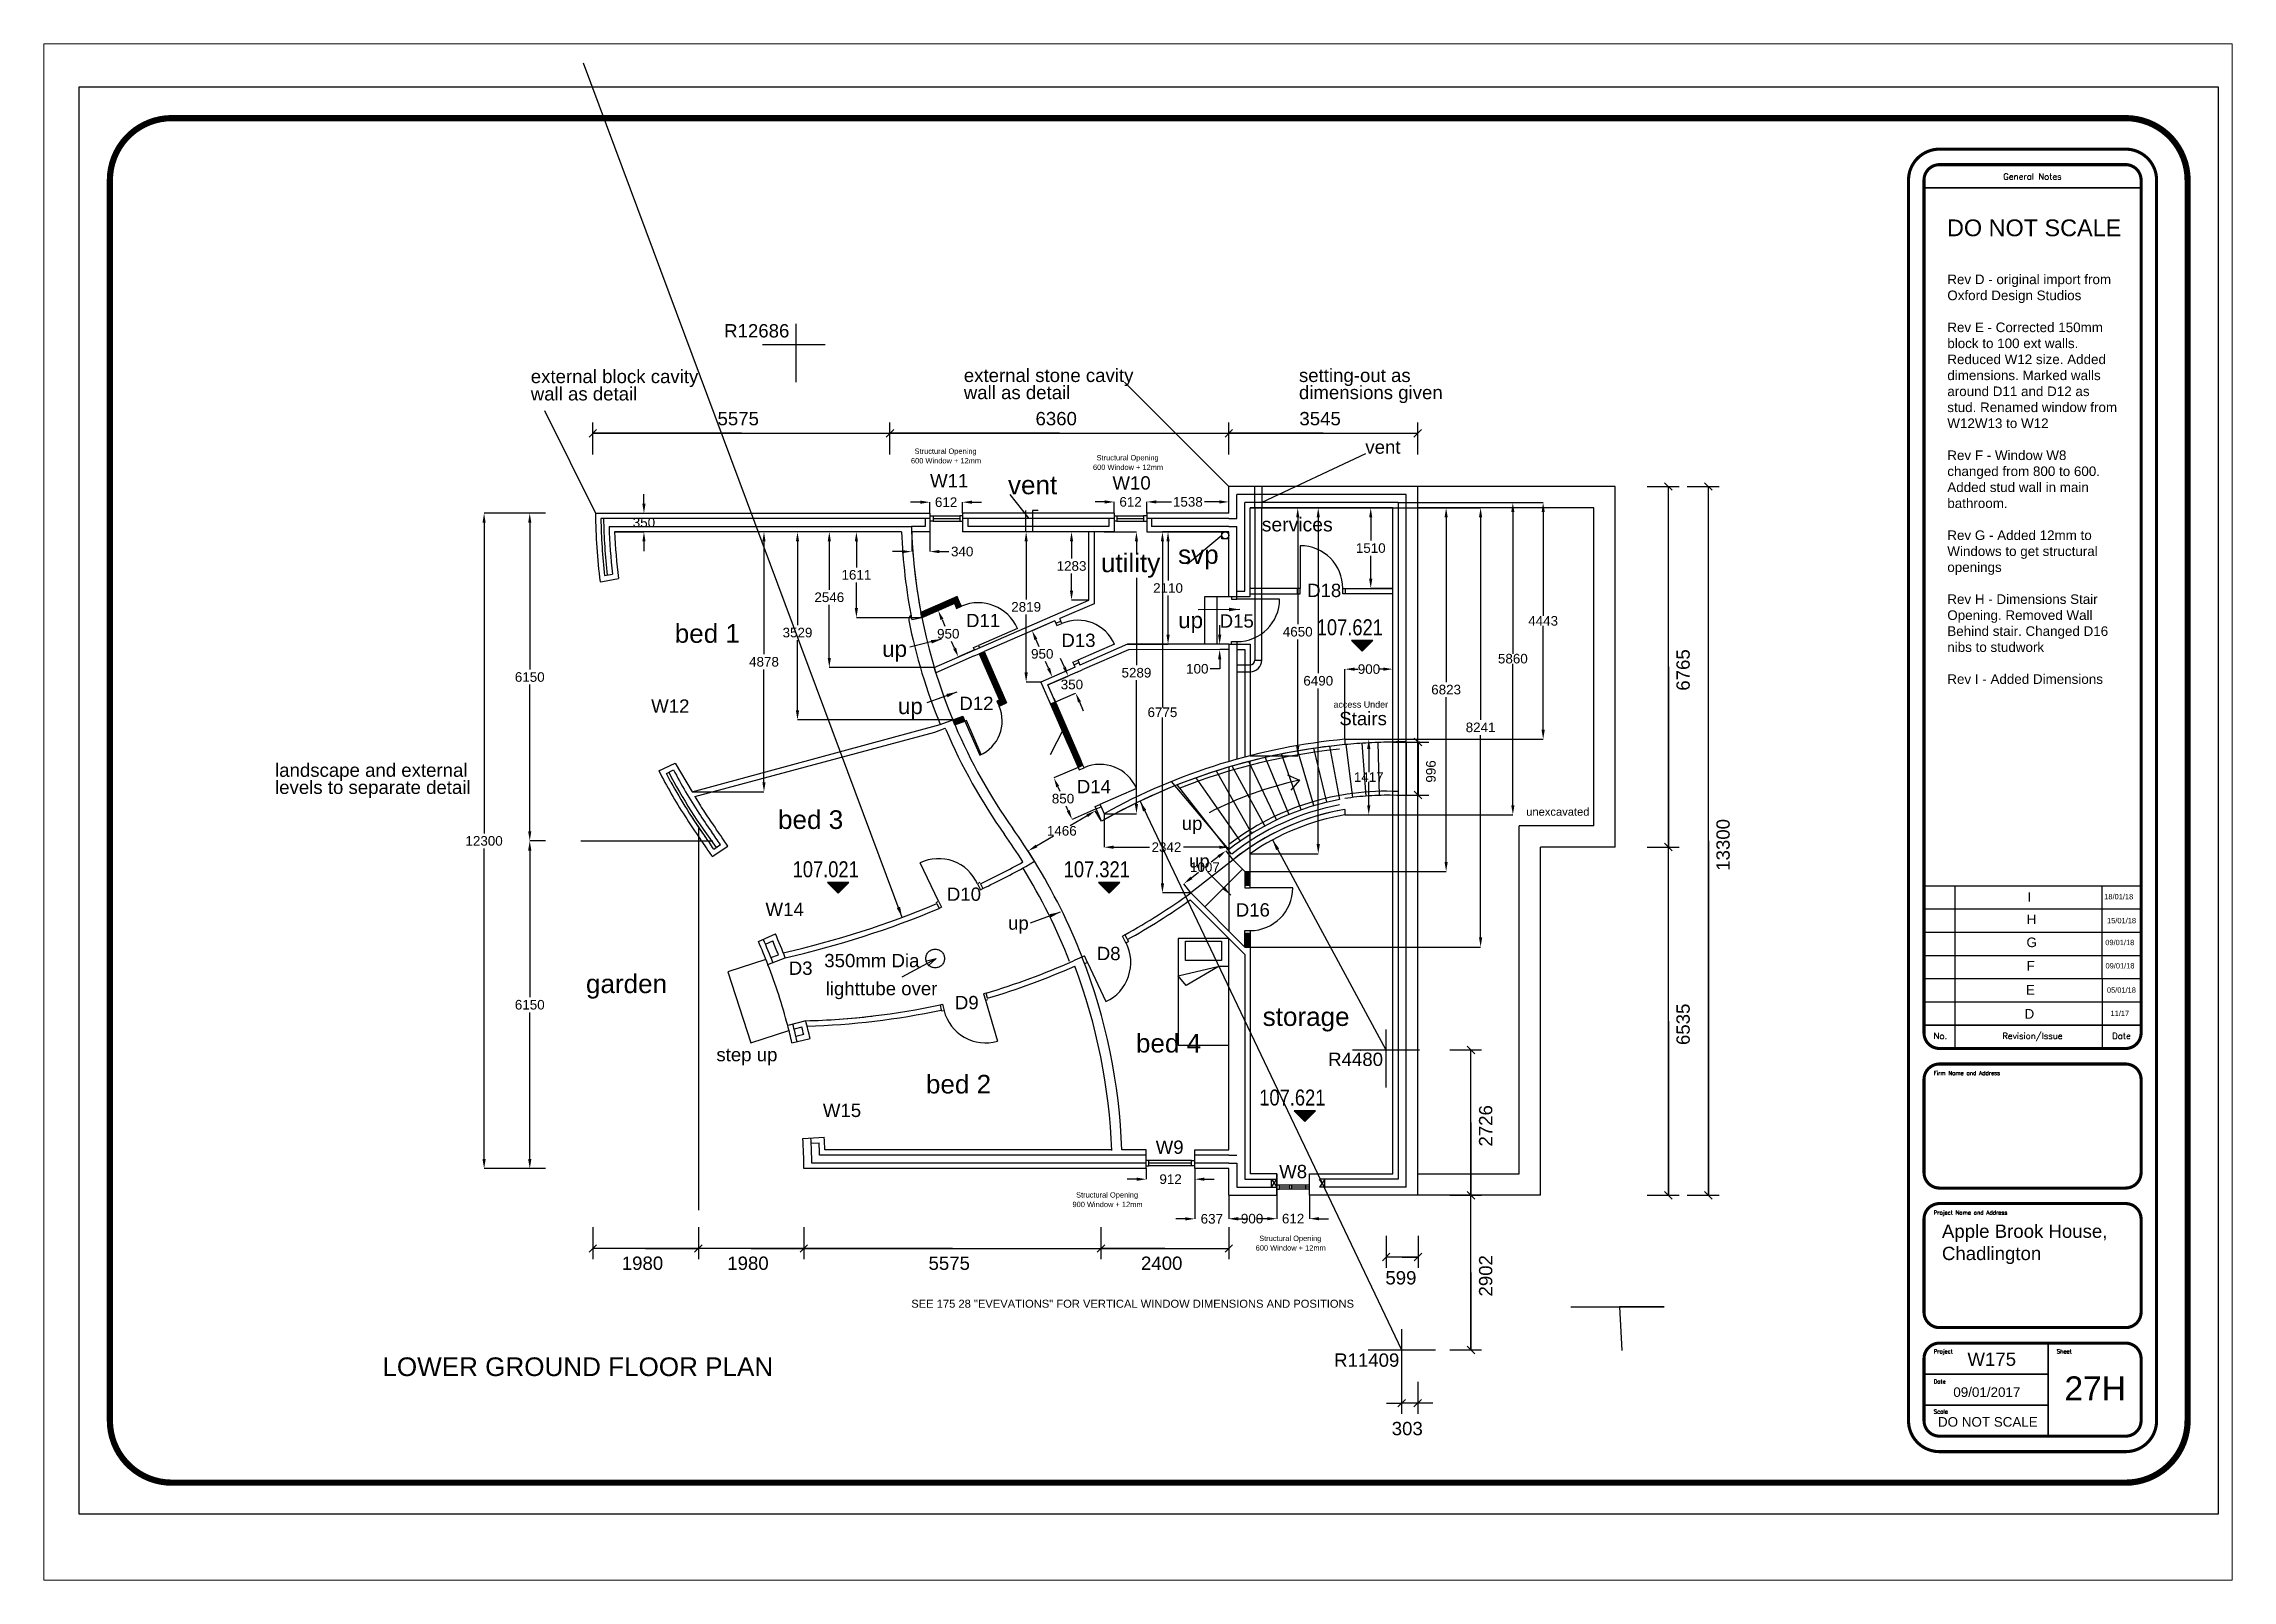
# Paper-space layout 'A3' of a CAD drawing. Header units: millimetres. Extents: x -3 to 408, y -3 to 285.
# The model-space entities are those that its viewports show. They can reach past a viewport. Long polylines and large blocks are cut down to what shows.
import ezdxf
from ezdxf.enums import TextEntityAlignment as Align

# ---------------------------------------------------------------- set-up
doc = ezdxf.new("R2010")
doc.units = ezdxf.units.MM
for name, pattern in [('CENTER', [16, 9, -2, 3, -2]), ('DASHDOT', [16, 12, -4]), ('DOT', [16, 4, -4, 4, -4]), ('HIDDEN', [16, 2, -2, 2, -2, 2, -2, 2, -2])]:
    doc.linetypes.add(name, pattern=pattern)
for name, color, linetype, true_color in [('1', 7, 'Continuous', 0xffffff), ('CAVITY', 7, 'Continuous', 0xffffff), ('NEW_LGF', 7, 'Continuous', 0xffffff), ('Spot Heights', 7, 'Continuous', 0xffffff)]:
    doc.layers.add(name, color=color, linetype=linetype, true_color=true_color)
for name, color, linetype in [('Bathrooms', 7, 'Continuous'), ('Dimensions', 7, 'Continuous'), ('Dimensions2', 230, 'Continuous'), ('Services', 230, 'Continuous'), ('TitleBlock', 7, 'Continuous')]:
    doc.layers.add(name, color=color, linetype=linetype)
doc.styles.add('ARIALN', font='ARIALN.TTF', dxfattribs={"height": 0.2})
doc.styles.add('Roman', font='romans')
doc.styles.get("Standard").update_dxf_attribs({"font": 'arial.ttf'})
doc.dimstyles.new('Arch', dxfattribs={"dimtxt": 180, "dimasz": 180, "dimexe": 0.18, "dimexo": 0.0625, "dimgap": 2, "dimtad": 0, "dimtih": 1, "dimtoh": 1, "dimdec": 0, "dimzin": 0, "dimdsep": 46, "dimtxsty": 'Standard', "dimcen": 0.09, "dimadec": 0, "dimazin": 0, "dimtfac": 1, "dimtdec": 4, "dimtofl": 0, "dimtmove": 0, "dimatfit": 3, "dimfxl": 1, "dimtolj": 1, "dimtzin": 0, "dimarcsym": 0})
doc.dimstyles.new('ISO-25', dxfattribs={"dimtxt": 2.5, "dimasz": 2.5, "dimexe": 1.25, "dimexo": 0.625, "dimtad": 1, "dimtxsty": 'Standard', "dimcen": 2.5, "dimadec": 0, "dimazin": 0, "dimtfac": 1, "dimtmove": 0, "dimatfit": 3, "dimfxl": 1, "dimarcsym": 0})

psp = doc.layouts.new('A3')

msp = doc.modelspace()

# ---------------------------------------------------------------- texts
at = {"layer": '1', "color": 15, "linetype": 'Continuous', "ltscale": 100}
msp.add_text('step up', height=250, dxfattribs=at).set_placement((22931.7, 9326.8))
at = {"layer": 'Dimensions2'}
for s, p in [('600 Window + 12mm', (26583.5, 20547)), ('Structural Opening', (26650.7, 20726.1)), ('Structural Opening', (30066.8, 20603.8)), ('600 Window + 12mm', (29999.7, 20424.7)), ('900 Window + 12mm', (29614.4, 6590.2)), ('Structural Opening', (29681.5, 6769.3)), ('600 Window + 12mm', (33052.7, 5775.2)), ('Structural Opening', (33119.8, 5954.3))]:
    msp.add_text(s, height=100, dxfattribs=at).set_placement(p)
at = {"layer": 'Dimensions2', "lineweight": 0, "char_height": 0.2, "attachment_point": 1}
for s, insert in [('09/01/18', (49171.8, 12411.3)), ('09/01/18', (49224.7, 11962.5)), ('F', (45595.8, 11749.4)), ('09/01/18', (49191.5, 11551.7))]:
    msp.add_mtext(s, dxfattribs=dict(at, insert=insert))
at = {"layer": 'NEW_LGF', "color": 15, "linetype": 'Continuous', "ltscale": 100}
for s, height, p in [('external block cavity ', 250, (19448.1, 22053.4)), ('external stone cavity ', 250, (27575.3, 22074.2)), ('setting-out as', 250, (33864.9, 22074.2)), ('wall as detail', 250, (19448.1, 21728.4)), ('wall as detail', 250, (27575.3, 21752.8)), ('dimensions given', 250, (33864.9, 21752.8)), ('vent', 250, (35111.4, 20728.5)), ('vent', 350, (28404.2, 19967.9)), ('services', 260, (33166.7, 19270.7)), ('svp', 350, (31597.1, 18662.2)), ('utility', 350, (30148.5, 18506.2)), ('up', 300, (31599.6, 17455)), ('bed 1', 350, (22150.2, 17180.4)), ('up', 300, (26043.9, 16916.1)), ('up', 300, (26339.1, 15842.5)), ('access Under', 120, (34512.8, 15962.9)), ('Stairs', 250, (34622.4, 15634.1)), ('landscape and external', 250, (14649.3, 14665.2)), ('levels to separate detail', 250, (14649.3, 14343.8)), ('bed 3', 350, (24088.5, 13686.9)), ('unexcavated', 150, (38129.5, 13935.3)), ('up', 250, (31665.2, 13667.3)), ('up', 250, (31802.3, 12961.3)), ('up', 250, (28405.4, 11796)), ('350mm Dia', 250, (24956.8, 11091.4)), ('garden', 350, (20483.9, 10606.8)), ('lighttube over', 250, (24983.5, 10566.7)), ('storage', 350, (33184.1, 9990.4)), ('bed 4', 350, (30805.7, 9491.7)), ('bed 2', 350, (26864.3, 8722.6)), ('LOWER GROUND FLOOR PLAN', 350, (16663.4, 3419.8))]:
    msp.add_text(s, height=height, dxfattribs=at).set_placement(p)
at = {"layer": 'NEW_LGF', "color": 3, "linetype": 'Continuous', "ltscale": 100}
for s, p in [('5575', (22953.3, 21262.4)), ('6360', (28920.8, 21262.4)), ('3545', (33873.3, 21262.2)), ('1980', (21155.8, 5412.4)), ('1980', (23135.8, 5412.4)), ('5575', (26913.3, 5412.4)), ('2400', (30900.8, 5412.4))]:
    msp.add_text(s, height=250, dxfattribs=at).set_placement(p)
at = {"layer": 'NEW_LGF', "color": 9, "linetype": 'Continuous', "ltscale": 100}
for s, p in [('W11', (26941.6, 20095)), ('W10', (30364.8, 20055.9)), ('D18', (34018.1, 18039.1)), ('D11', (27616.5, 17473.9)), ('D15', (32377, 17464.4)), ('D13', (29406.3, 17102.2)), ('W12', (21707.8, 15867.6)), ('D12', (27491.5, 15918.5)), ('D14', (29696.1, 14357.5)), ('D10', (27257.2, 12338)), ('W14', (23854, 12051.9)), ('D16', (32678.7, 12042.9)), ('D3', (24289.8, 10949.1)), ('D8', (30070.6, 11224.8)), ('D9', (27407.7, 10303)), ('W15', (24930.1, 8281)), ('W9', (31176.3, 7590.1)), ('W8', (33493.4, 7133.1)), ('599', (35487.2, 5139)), ('303', (35606.3, 2309.9))]:
    msp.add_text(s, height=250, dxfattribs=at).set_placement(p)
at = {"layer": 'NEW_LGF', "color": 3, "linetype": 'Continuous', "ltscale": 100}
for s, height, p in [('6765', 250, (41198.8, 16281.9)), ('996', 180, (36430.8, 14555.8)), ('13300', 250, (41948.8, 12902.4)), ('6535', 250, (41198.8, 9631.9))]:
    msp.add_text(s, height=height, rotation=90, dxfattribs=at).set_placement(p)
at = {"layer": 'NEW_LGF', "color": 9, "linetype": 'Continuous', "ltscale": 100}
for s, p in [('2726', (37493.8, 7727.4)), ('2902', (37493.8, 4913.1))]:
    msp.add_text(s, height=250, rotation=90, dxfattribs=at).set_placement(p)
at = {"layer": 'TitleBlock'}
for s, height, p in [('DO NOT SCALE', 314.37, (46027.8, 24810.7)), ('I', 180, (47535.6, 12319.7)), ('18/01/18', 100, (48978.2, 12366.1)), ('H', 180, (47522.7, 11900.4)), ('15/01/18', 100, (49031, 11917.2)), ('G', 180, (47518.7, 11469.2)), ('09/01/18', 100, (48997.8, 11506.4)), ('F', 180, (47520, 11027.5)), ('09/01/18', 100, (49001.7, 11068.9)), ('E', 180, (47507.2, 10577.7)), ('05/01/18', 100, (49028.5, 10613.3)), ('D', 180, (47482.6, 10126.9)), ('11/17', 100, (49097, 10176.8)), ('SEE 175 28 "EVEVATIONS" FOR VERTICAL WINDOW DIMENSIONS AND POSITIONS', 150, (26589.1, 4702.1)), ('W175', 250, (46410.5, 3611.3)), ('27H', 450, (48231.8, 2963.5)), ('09/01/2017', 180, (46145.5, 3028.1)), ('DO NOT SCALE', 180, (45857.7, 2469.7))]:
    msp.add_text(s, height=height, dxfattribs=at).set_placement(p)
at = {"layer": 'TitleBlock', "attachment_point": 1}
for s, insert, char_height, width in [('Rev D - original import from Oxford Design Studios\\P\\PRev E - Corrected 150mm block to 100 ext walls. Reduced W12 size. Added dimensions. Marked walls around D11 and D12 as stud. Renamed window from W12W13 to W12\\P\\PRev F - Window W8 changed from 800 to 600. Added stud wall in main bathroom.\\P\\PRev G - Added 12mm to Windows to get structural openings\\P\\PRev H - Dimensions Stair Opening. Removed Wall Behind stair. Changed D16 nibs to studwork\\P\\PRev I - Added Dimensions', (46032.9, 24090.6), 180, 3225.685), ('Apple Brook House, Chadlington', (45932.1, 6262.9), 250, 3446.624)]:
    msp.add_mtext(s, dxfattribs=dict(at, insert=insert, char_height=char_height, width=width))

# ---------------------------------------------------------------- blocks, each defined once
blk = doc.blocks.new('6CC99277')
at = {"layer": 'Spot Heights', "linetype": 'Continuous', "ltscale": 100}
blk.add_hatch(color=15, dxfattribs=at).paths.add_polyline_path([(776, 200), (1176, 200), (976, 0)])
at = {"layer": 'Spot Heights', "color": 2, "linetype": 'Continuous', "ltscale": 100}
for p, q in [((776, 200), (976, 0)), ((1176, 200), (776, 200)), ((976, 0), (1176, 200))]:
    blk.add_line(p, q, dxfattribs=at)
at = {"layer": 'Spot Heights', "color": 15, "linetype": 'Continuous', "ltscale": 100, "style": 'ARIALN'}
blk.add_text('107.321', height=300, rotation=359.9494, dxfattribs=at).set_placement((122, 301))
blk = doc.blocks.new('A3E61BD9')
at = {"layer": 'Spot Heights', "linetype": 'Continuous', "ltscale": 100}
blk.add_hatch(color=15, dxfattribs=at).paths.add_polyline_path([(776, 200), (1176, 200), (976, 0)])
at = {"layer": 'Spot Heights', "color": 2, "linetype": 'Continuous', "ltscale": 100}
for p, q in [((776, 200), (976, 0)), ((1176, 200), (776, 200)), ((976, 0), (1176, 200))]:
    blk.add_line(p, q, dxfattribs=at)
at = {"layer": 'Spot Heights', "color": 15, "linetype": 'Continuous', "ltscale": 100, "style": 'ARIALN'}
blk.add_text('107.621', height=300, rotation=359.9494, dxfattribs=at).set_placement((122, 301))
blk = doc.blocks.new('4D7E661E')
at = {"layer": 'Spot Heights', "linetype": 'Continuous', "ltscale": 100}
blk.add_hatch(color=15, dxfattribs=at).paths.add_polyline_path([(776, 200), (1176, 200), (976, 0)])
at = {"layer": 'Spot Heights', "color": 2, "linetype": 'Continuous', "ltscale": 100}
for p, q in [((776, 200), (976, 0)), ((1176, 200), (776, 200)), ((976, 0), (1176, 200))]:
    blk.add_line(p, q, dxfattribs=at)
at = {"layer": 'Spot Heights', "color": 15, "linetype": 'Continuous', "ltscale": 100, "style": 'ARIALN'}
blk.add_text('107.021', height=300, rotation=359.9494, dxfattribs=at).set_placement((122, 301))
blk = doc.blocks.new('8D348670')
at = {"layer": 'Spot Heights', "linetype": 'Continuous', "ltscale": 100}
blk.add_hatch(color=15, dxfattribs=at).paths.add_polyline_path([(776, 200), (1176, 200), (976, 0)])
at = {"layer": 'Spot Heights', "color": 2, "linetype": 'Continuous', "ltscale": 100}
for p, q in [((776, 200), (976, 0)), ((1176, 200), (776, 200)), ((976, 0), (1176, 200))]:
    blk.add_line(p, q, dxfattribs=at)
at = {"layer": 'Spot Heights', "color": 15, "linetype": 'Continuous', "ltscale": 100, "style": 'ARIALN'}
blk.add_text('107.621', height=300, rotation=359.9494, dxfattribs=at).set_placement((122, 301))
blk = doc.blocks.new('8F75C340')
at = {"layer": 'NEW_LGF', "color": 2, "linetype": 'Continuous', "ltscale": 100}
for p, q in [((0, 88), (200, 139)), ((200, 139), (47, 0))]:
    blk.add_line(p, q, dxfattribs=at)
blk = doc.blocks.new('795BAB9C')
at = {"layer": 'NEW_LGF', "color": 2, "linetype": 'HIDDEN', "ltscale": 100}
blk.add_circle((175, 175), 175, dxfattribs=at)
blk.add_arc((175, 175), 175, 0, 0, dxfattribs=at)
blk = doc.blocks.new('52ED8204')
at = {"layer": 'NEW_LGF', "color": 3, "linetype": 'Continuous', "ltscale": 100}
for p, q in [((0, 292), (229, 191)), ((229, 191), (68, 0))]:
    blk.add_line(p, q, dxfattribs=at)
blk = doc.blocks.new('67AC3639')
at = {"layer": '1', "color": 1, "linetype": 'DOT', "ltscale": 100}
for p, q in [((3700, 1860), (3950, 1861)), ((3700, 860), (3700, 1860)), ((3950, 1861), (3950, 865)), ((3950, 865), (3700, 860))]:
    blk.add_line(p, q, dxfattribs=at)
at = {"layer": '1', "color": 2, "linetype": 'Continuous', "ltscale": 100}
blk.add_line((0, 1188), (832, 0), dxfattribs=at)
at = {"layer": '1', "color": 1, "linetype": 'DOT', "ltscale": 100}
for start, end in [(89.559, 90.8145), (89.559, 90.8145), (88.3032, 88.4791), (88.3032, 88.4791)]:
    blk.add_arc((3862, -9547), 11409, start, end, dxfattribs=at)
blk = doc.blocks.new('18D58DFA')
at = {"layer": '1', "color": 9, "linetype": 'Continuous', "ltscale": 100}
for p, q in [((1367, 1093), (1367, 0)), ((741, 706), (2002, 706))]:
    blk.add_line(p, q, dxfattribs=at)
blk.add_text('R11409', height=250, dxfattribs=at).set_placement((101, 390))
blk = doc.blocks.new('210E661A')
at = {"layer": 'NEW_LGF', "color": 2, "linetype": 'Continuous', "ltscale": 100}
for p, q in [((1638, 528), (1030, 1651)), ((1861, 641), (1340, 1737)), ((1647, 1814), (2090, 742)), ((2323, 832), (1953, 1881)), ((2561, 909), (2257, 1938)), ((2803, 973), (2560, 1987)), ((3047, 1025), (2863, 2027)), ((1017, 0), (0, 1291)), ((1397, 388), (733, 1559))]:
    blk.add_line(p, q, dxfattribs=at)
for radius, start in [(4780, 100.496), (4780, 100.496), (4680, 100.7229), (4680, 100.7229)]:
    blk.add_arc((3915, -3676), radius, start, 128.236, dxfattribs=at)
blk = doc.blocks.new('64B1ADD3')
at = {"layer": 'NEW_LGF', "color": 2, "linetype": 'Continuous', "ltscale": 100}
for p, q in [((792, 883), (0, 261)), ((260, 0), (968, 705))]:
    blk.add_line(p, q, dxfattribs=at)
blk = doc.blocks.new('CF24E456')
at = {"layer": 'NEW_LGF', "color": 2, "linetype": 'Continuous', "ltscale": 100}
for p, q in [((0, 0), (0, 900)), ((0, 900), (425, 900)), ((225, 900), (225, 0))]:
    blk.add_line(p, q, dxfattribs=at)
blk = doc.blocks.new('D0E2C167')
at = {"layer": 'NEW_LGF', "color": 1, "linetype": 'HIDDEN', "ltscale": 100}
for p, q in [((150, 22), (20, 1017)), ((399, 48), (322, 1038)), ((649, 61), (624, 1054))]:
    blk.add_line(p, q, dxfattribs=at)
for centre, radius, start, end in [((1062, -10347), 11409, 90.8145, 95.3421), ((1062, -10347), 11409, 90.8145, 95.3421), ((771, -4718), 4780, 88.4186, 99.2794), ((771, -4718), 4780, 88.4186, 99.2794)]:
    blk.add_arc(centre, radius, start, end, dxfattribs=at)
blk = doc.blocks.new('3A1BD571')
at = {"layer": 'NEW_LGF', "color": 2, "linetype": 'Continuous', "ltscale": 100}
for radius in [10846, 10846, 11096, 11096]:
    blk.add_arc((-9235, -3934), radius, 21.2685, 31.6241, dxfattribs=at)
blk = doc.blocks.new('2B36C94F')
at = {"layer": 'NEW_LGF', "color": 3, "linetype": 'Continuous', "ltscale": 100}
for p, q in [((890, 100), (0, 100)), ((0, 0), (890, 0)), ((890, 0), (890, 100)), ((1790, 0), (1790, 100)), ((1790, 100), (2680, 100)), ((2680, 0), (1790, 0))]:
    blk.add_line(p, q, dxfattribs=at)
blk = doc.blocks.new('9B850846')
at = {"layer": 'NEW_LGF', "color": 2, "linetype": 'Continuous', "ltscale": 100}
for centre, radius, start, end in [((85, 1971), 85, 118.1453, 191.263), ((85, 1971), 85, 118.1453, 191.263), ((10345, 4014), 10546, 191.263, 202.3748), ((10345, 4014), 10546, 191.263, 202.3748)]:
    blk.add_arc(centre, radius, start, end, dxfattribs=at)
blk = doc.blocks.new('286C7CDB')
at = {"layer": 'NEW_LGF', "color": 9, "linetype": 'Continuous', "ltscale": 100}
for p, q in [((625, 1093), (625, 0)), ((0, 706), (1261, 706))]:
    blk.add_line(p, q, dxfattribs=at)
blk = doc.blocks.new('BD8DD4A7')
at = {"layer": 'NEW_LGF', "color": 2, "linetype": 'Continuous', "ltscale": 100}
for p, q in [((864, 935), (816, 921)), ((816, 921), (851, 801)), ((0, 714), (49, 724)), ((76, 602), (27, 592)), ((49, 724), (76, 602)), ((851, 801), (899, 815))]:
    blk.add_line(p, q, dxfattribs=at)
at = {"layer": 'NEW_LGF', "color": 4, "linetype": 'Continuous', "ltscale": 100}
blk.add_line((851, 801), (1077, 32), dxfattribs=at)
at = {"layer": 'NEW_LGF', "color": 2, "linetype": 'Continuous', "ltscale": 100}
blk.add_arc((851, 801), 801, 194.3393, 286.3536, dxfattribs=at)
blk.add_arc((851, 801), 801, 194.3393, 286.3536, dxfattribs=at)
blk = doc.blocks.new('4353EEC5')
at = {"layer": 'NEW_LGF', "color": 4, "linetype": 'Continuous', "ltscale": 100}
blk.add_line((349, 134), (0, 855), dxfattribs=at)
at = {"layer": 'NEW_LGF', "color": 2, "linetype": 'Continuous', "ltscale": 100}
for p, q in [((1124, 483), (1079, 461)), ((1079, 461), (1134, 349)), ((304, 112), (349, 134)), ((349, 134), (403, 22)), ((403, 22), (358, 0)), ((1134, 349), (1179, 371))]:
    blk.add_line(p, q, dxfattribs=at)
blk.add_arc((349, 134), 800, 24.1302, 115.8237, dxfattribs=at)
blk.add_arc((349, 134), 800, 24.1302, 115.8237, dxfattribs=at)
blk = doc.blocks.new('5938C949')
at = {"layer": 'NEW_LGF', "color": 1, "linetype": 'HIDDEN', "ltscale": 100}
for p, q in [((0, 3076), (0, 0)), ((400, 1449), (400, 3187))]:
    blk.add_line(p, q, dxfattribs=at)
blk = doc.blocks.new('B49CC0A7')
at = {"layer": '1', "color": 2, "linetype": 'DOT', "ltscale": 100}
for p, q in [((0, 400), (0, 0)), ((240, 400), (130, 400)), ((130, 400), (130, 0))]:
    blk.add_line(p, q, dxfattribs=at)
blk = doc.blocks.new('FBBECF31')
at = {"layer": 'NEW_LGF', "color": 2, "linetype": 'Continuous', "ltscale": 100}
for p, q in [((802, 1250), (758, 1226)), ((0, 840), (45, 861)), ((105, 734), (45, 861)), ((826, 1103), (758, 1226)), ((826, 1103), (870, 1128)), ((105, 734), (50, 709))]:
    blk.add_line(p, q, dxfattribs=at)
at = {"layer": 'NEW_LGF', "color": 4, "linetype": 'Continuous', "ltscale": 100}
blk.add_line((105, 734), (448, 0), dxfattribs=at)
at = {"layer": 'NEW_LGF', "color": 2, "linetype": 'Continuous', "ltscale": 100}
blk.add_arc((105, 734), 811, 295.0515, 27.0926, dxfattribs=at)
blk.add_arc((105, 734), 811, 295.0515, 27.0926, dxfattribs=at)
blk = doc.blocks.new('7E48B410')
at = {"layer": 'NEW_LGF', "color": 2, "linetype": 'Continuous', "ltscale": 100}
blk.add_line((6, 3), (0, 0), dxfattribs=at)
blk = doc.blocks.new('*D80')
at = {"layer": 'Defpoints', "color": 0}
for p in [(26406, 19262), (24454, 15733), (27368, 15733)]:
    blk.add_point(p, dxfattribs=at)
at = {"layer": 'Dimensions2', "color": 0, "lineweight": -2}
for p, q in [((26406, 19262), (24454, 19262)), ((24454, 19082), (24454, 17513)), ((24454, 15913), (24454, 17229)), ((27368, 15733), (24454, 15733))]:
    blk.add_line(p, q, dxfattribs=at)
at = {"layer": 'Dimensions2', "color": 0}
for points in [[(24484, 19082), (24424, 19082), (24454, 19262)], [(24424, 15913), (24484, 15913), (24454, 15733)]]:
    blk.add_solid(points, dxfattribs=at)
at = {"layer": 'Dimensions2', "color": 0, "insert": (24454, 17371), "char_height": 180, "attachment_point": 5}
blk.add_mtext('\\A1;3529', dxfattribs=at)
blk = doc.blocks.new('*D81')
at = {"layer": 'Defpoints', "color": 0}
for p in [(26406, 19262), (25559, 17651), (26787, 17651)]:
    blk.add_point(p, dxfattribs=at)
at = {"layer": 'Dimensions2', "color": 0, "lineweight": -2}
for p, q in [((26406, 19262), (25559, 19262)), ((25559, 19082), (25559, 18596)), ((25559, 17831), (25559, 18313)), ((26787, 17651), (25559, 17651))]:
    blk.add_line(p, q, dxfattribs=at)
at = {"layer": 'Dimensions2', "color": 0}
for points in [[(25589, 19082), (25529, 19082), (25559, 19262)], [(25529, 17831), (25589, 17831), (25559, 17651)]]:
    blk.add_solid(points, dxfattribs=at)
at = {"layer": 'Dimensions2', "color": 0, "insert": (25559, 18455), "char_height": 180, "attachment_point": 5}
blk.add_mtext('\\A1;1611', dxfattribs=at)
blk = doc.blocks.new('*D82')
at = {"layer": 'Defpoints', "color": 0}
for p in [(26406, 19262), (25051, 16716), (27019, 16716)]:
    blk.add_point(p, dxfattribs=at)
at = {"layer": 'Dimensions2', "color": 0, "lineweight": -2}
for p, q in [((26406, 19262), (25051, 19262)), ((25051, 19082), (25051, 18176)), ((25051, 16896), (25051, 17893)), ((27019, 16716), (25051, 16716))]:
    blk.add_line(p, q, dxfattribs=at)
at = {"layer": 'Dimensions2', "color": 0}
for points in [[(25081, 19082), (25021, 19082), (25051, 19262)], [(25021, 16896), (25081, 16896), (25051, 16716)]]:
    blk.add_solid(points, dxfattribs=at)
at = {"layer": 'Dimensions2', "color": 0, "insert": (25051, 18034), "char_height": 180, "attachment_point": 5}
blk.add_mtext('\\A1;2546', dxfattribs=at)
blk = doc.blocks.new('*D83')
at = {"layer": 'Defpoints', "color": 0}
for p in [(27398, 17917), (27473, 16914), (27777, 17046)]:
    blk.add_point(p, dxfattribs=at)
at = {"layer": 'Dimensions2', "color": 0, "lineweight": -2}
for p, q in [((27398, 17917), (27093, 17784)), ((27166, 17620), (27222, 17491)), ((27401, 17079), (27345, 17207)), ((27777, 17046), (27473, 16914))]:
    blk.add_line(p, q, dxfattribs=at)
at = {"layer": 'Dimensions2', "color": 0}
for points in [[(27193, 17632), (27138, 17608), (27094, 17785)], [(27374, 17067), (27429, 17091), (27473, 16914)]]:
    blk.add_solid(points, dxfattribs=at)
at = {"layer": 'Dimensions2', "color": 0, "insert": (27283, 17349), "char_height": 180, "attachment_point": 5}
blk.add_mtext('\\A1;950', dxfattribs=at)
blk = doc.blocks.new('*D85')
at = {"layer": 'Defpoints', "color": 0}
for p in [(29284, 17594), (29236, 16537), (29663, 16723)]:
    blk.add_point(p, dxfattribs=at)
at = {"layer": 'Dimensions2', "color": 0, "lineweight": -2}
for p, q in [((29284, 17594), (28857, 17407)), ((28929, 17242), (28985, 17114)), ((29164, 16702), (29108, 16830)), ((29663, 16723), (29236, 16537))]:
    blk.add_line(p, q, dxfattribs=at)
at = {"layer": 'Dimensions2', "color": 0}
for points in [[(28956, 17254), (28901, 17231), (28857, 17408)], [(29137, 16690), (29192, 16714), (29236, 16537)]]:
    blk.add_solid(points, dxfattribs=at)
at = {"layer": 'Dimensions2', "color": 0, "insert": (29047, 16972), "char_height": 180, "attachment_point": 5}
blk.add_mtext('\\A1;950', dxfattribs=at)
blk = doc.blocks.new('*D86')
at = {"layer": 'Defpoints', "color": 0}
for p in [(29919, 19262), (29597, 17979), (29919, 17979)]:
    blk.add_point(p, dxfattribs=at)
at = {"layer": 'Dimensions2', "color": 0, "lineweight": -2}
for p, q in [((29919, 19262), (29597, 19262)), ((29597, 19082), (29597, 18763)), ((29597, 18159), (29597, 18479)), ((29919, 17979), (29597, 17979))]:
    blk.add_line(p, q, dxfattribs=at)
at = {"layer": 'Dimensions2', "color": 0}
for points in [[(29627, 19082), (29567, 19082), (29597, 19262)], [(29567, 18159), (29627, 18159), (29597, 17979)]]:
    blk.add_solid(points, dxfattribs=at)
at = {"layer": 'Dimensions2', "color": 0, "insert": (29597, 18621), "char_height": 180, "attachment_point": 5}
blk.add_mtext('\\A1;1283', dxfattribs=at)
blk = doc.blocks.new('*D90')
at = {"layer": 'Defpoints', "color": 0}
for p in [(32377, 17052), (32549, 17152), (32549, 17052)]:
    blk.add_point(p, dxfattribs=at)
at = {"layer": 'Dimensions2', "color": 0, "lineweight": -2}
for p, q in [((32377, 17332), (32377, 17512)), ((32549, 17152), (32377, 17152)), ((32549, 17052), (32377, 17052)), ((32377, 16872), (32377, 16692)), ((32377, 16692), (32197, 16692))]:
    blk.add_line(p, q, dxfattribs=at)
at = {"layer": 'Dimensions2', "color": 0}
for points in [[(32347, 17332), (32407, 17332), (32377, 17152)], [(32407, 16872), (32347, 16872), (32377, 17052)]]:
    blk.add_solid(points, dxfattribs=at)
at = {"layer": 'Dimensions2', "color": 0, "insert": (31957, 16692), "char_height": 180, "attachment_point": 5}
blk.add_mtext('\\A1;100', dxfattribs=at)
blk = doc.blocks.new('*D92')
at = {"layer": 'Defpoints', "color": 0}
for p in [(26406, 19262), (22477, 14384), (23825, 14384)]:
    blk.add_point(p, dxfattribs=at)
at = {"layer": 'Dimensions2', "color": 0, "lineweight": -2}
for p, q in [((26406, 19262), (23825, 19262)), ((23825, 19082), (23825, 16965)), ((23825, 14564), (23825, 16681)), ((22477, 14384), (23825, 14384))]:
    blk.add_line(p, q, dxfattribs=at)
at = {"layer": 'Dimensions2', "color": 0}
for points in [[(23855, 19082), (23795, 19082), (23825, 19262)], [(23795, 14564), (23855, 14564), (23825, 14384)]]:
    blk.add_solid(points, dxfattribs=at)
at = {"layer": 'Dimensions2', "color": 0, "insert": (23825, 16823), "char_height": 180, "attachment_point": 5}
blk.add_mtext('\\A1;4878', dxfattribs=at)
blk = doc.blocks.new('*D105')
at = {"layer": 'Defpoints', "color": 0}
for p in [(31011, 19824), (30399, 19612), (31011, 19612)]:
    blk.add_point(p, dxfattribs=at)
at = {"layer": 'Services', "color": 0, "lineweight": -2}
for p, q in [((30219, 19824), (30039, 19824)), ((30399, 19612), (30399, 19824)), ((31011, 19612), (31011, 19824)), ((31191, 19824), (31371, 19824))]:
    blk.add_line(p, q, dxfattribs=at)
at = {"layer": 'Services', "color": 0}
for points in [[(30219, 19794), (30219, 19854), (30399, 19824)], [(31191, 19854), (31191, 19794), (31011, 19824)]]:
    blk.add_solid(points, dxfattribs=at)
at = {"layer": 'Services', "color": 0, "insert": (30705, 19824), "char_height": 180, "attachment_point": 5}
blk.add_mtext('\\A1;612', dxfattribs=at)
blk = doc.blocks.new('*D106')
at = {"layer": 'Defpoints', "color": 0}
for p in [(32549, 19824), (31011, 19612), (32549, 19612)]:
    blk.add_point(p, dxfattribs=at)
at = {"layer": 'Services', "color": 0, "lineweight": -2}
for p, q in [((31011, 19612), (31011, 19824)), ((31191, 19824), (31470, 19824)), ((32369, 19824), (32090, 19824)), ((32549, 19612), (32549, 19824))]:
    blk.add_line(p, q, dxfattribs=at)
at = {"layer": 'Services', "color": 0}
for points in [[(31191, 19854), (31191, 19794), (31011, 19824)], [(32369, 19794), (32369, 19854), (32549, 19824)]]:
    blk.add_solid(points, dxfattribs=at)
at = {"layer": 'Services', "color": 0, "insert": (31780, 19824), "char_height": 180, "attachment_point": 5}
blk.add_mtext('\\A1;1538', dxfattribs=at)
blk = doc.blocks.new('*D107')
at = {"layer": 'Defpoints', "color": 0}
for p in [(27549, 19819), (26937, 19612), (27549, 19612)]:
    blk.add_point(p, dxfattribs=at)
at = {"layer": 'Services', "color": 0, "lineweight": -2}
for p, q in [((26757, 19819), (26577, 19819)), ((26937, 19612), (26937, 19819)), ((27549, 19612), (27549, 19819)), ((27729, 19819), (27909, 19819))]:
    blk.add_line(p, q, dxfattribs=at)
at = {"layer": 'Services', "color": 0}
for points in [[(26757, 19789), (26757, 19849), (26937, 19819)], [(27729, 19849), (27729, 19789), (27549, 19819)]]:
    blk.add_solid(points, dxfattribs=at)
at = {"layer": 'Services', "color": 0, "insert": (27243, 19819), "char_height": 180, "attachment_point": 5}
blk.add_mtext('\\A1;612', dxfattribs=at)
blk = doc.blocks.new('*D117')
at = {"layer": 'Defpoints', "color": 0}
for p in [(20664, 19612), (21022, 19262), (21572, 19262)]:
    blk.add_point(p, dxfattribs=at)
at = {"layer": 'Dimensions2', "color": 0, "lineweight": -2}
for p, q in [((21572, 19792), (21572, 19972)), ((20664, 19612), (21572, 19612)), ((21022, 19262), (21572, 19262)), ((21572, 19082), (21572, 18902))]:
    blk.add_line(p, q, dxfattribs=at)
at = {"layer": 'Dimensions2', "color": 0}
for points in [[(21542, 19792), (21602, 19792), (21572, 19612)], [(21602, 19082), (21542, 19082), (21572, 19262)]]:
    blk.add_solid(points, dxfattribs=at)
at = {"layer": 'Dimensions2', "color": 0, "insert": (21572, 19437), "char_height": 180, "attachment_point": 5}
blk.add_mtext('\\A1;350', dxfattribs=at)
blk = doc.blocks.new('*D118')
at = {"layer": 'Defpoints', "color": 0}
for p in [(29919, 19262), (28745, 16443), (29022, 16443)]:
    blk.add_point(p, dxfattribs=at)
at = {"layer": 'Dimensions2', "color": 0, "lineweight": -2}
for p, q in [((29919, 19262), (28745, 19262)), ((28745, 19082), (28745, 17995)), ((28745, 16623), (28745, 17711)), ((29022, 16443), (28745, 16443))]:
    blk.add_line(p, q, dxfattribs=at)
at = {"layer": 'Dimensions2', "color": 0}
for points in [[(28775, 19082), (28715, 19082), (28745, 19262)], [(28715, 16623), (28775, 16623), (28745, 16443)]]:
    blk.add_solid(points, dxfattribs=at)
at = {"layer": 'Dimensions2', "color": 0, "insert": (28745, 17853), "char_height": 180, "attachment_point": 5}
blk.add_mtext('\\A1;2819', dxfattribs=at)
blk = doc.blocks.new('*D120')
at = {"layer": 'Defpoints', "color": 0}
for p in [(31000, 7312), (31912, 7312), (31912, 7114)]:
    blk.add_point(p, dxfattribs=at)
at = {"layer": 'Dimensions2', "color": 0, "lineweight": -2}
for p, q in [((30820, 7114), (30640, 7114)), ((31000, 7312), (31000, 7114)), ((31912, 7312), (31912, 7114)), ((32092, 7114), (32272, 7114))]:
    blk.add_line(p, q, dxfattribs=at)
at = {"layer": 'Dimensions2', "color": 0}
for points in [[(30820, 7084), (30820, 7144), (31000, 7114)], [(32092, 7144), (32092, 7084), (31912, 7114)]]:
    blk.add_solid(points, dxfattribs=at)
at = {"layer": 'Dimensions2', "color": 0, "insert": (31456, 7114), "char_height": 180, "attachment_point": 5}
blk.add_mtext('\\A1;912', dxfattribs=at)
blk = doc.blocks.new('*D121')
at = {"layer": 'Defpoints', "color": 0}
for p in [(33449, 6812), (34061, 6812), (34061, 6373)]:
    blk.add_point(p, dxfattribs=at)
at = {"layer": 'Dimensions2', "color": 0, "lineweight": -2}
for p, q in [((33449, 6812), (33449, 6373)), ((34061, 6812), (34061, 6373)), ((33269, 6373), (33089, 6373)), ((34241, 6373), (34421, 6373))]:
    blk.add_line(p, q, dxfattribs=at)
at = {"layer": 'Dimensions2', "color": 0}
for points in [[(33269, 6343), (33269, 6403), (33449, 6373)], [(34241, 6403), (34241, 6343), (34061, 6373)]]:
    blk.add_solid(points, dxfattribs=at)
at = {"layer": 'Dimensions2', "color": 0, "insert": (33755, 6373), "char_height": 180, "attachment_point": 5}
blk.add_mtext('\\A1;612', dxfattribs=at)
blk = doc.blocks.new('*D122')
at = {"layer": 'Defpoints', "color": 0}
for p in [(35629, 19712), (35212, 18202), (35629, 18202)]:
    blk.add_point(p, dxfattribs=at)
at = {"layer": 'Dimensions2', "color": 0, "lineweight": -2}
for p, q in [((35629, 19712), (35211, 19712)), ((35212, 19532), (35212, 19099)), ((35212, 18382), (35212, 18815)), ((35629, 18202), (35211, 18202))]:
    blk.add_line(p, q, dxfattribs=at)
at = {"layer": 'Dimensions2', "color": 0}
for points in [[(35242, 19532), (35182, 19532), (35212, 19712)], [(35182, 18382), (35242, 18382), (35212, 18202)]]:
    blk.add_solid(points, dxfattribs=at)
at = {"layer": 'Dimensions2', "color": 0, "insert": (35212, 18957), "char_height": 180, "attachment_point": 5}
blk.add_mtext('\\A1;1510', dxfattribs=at)
blk = doc.blocks.new('*D123')
at = {"layer": 'Defpoints', "color": 0}
for p in [(33449, 7212), (32549, 6812), (32549, 6373)]:
    blk.add_point(p, dxfattribs=at)
at = {"layer": 'Dimensions2', "color": 0, "lineweight": -2}
for p, q in [((33449, 7212), (33449, 6373)), ((32549, 6812), (32549, 6373)), ((32729, 6373), (32736, 6373)), ((33269, 6373), (33233, 6373))]:
    blk.add_line(p, q, dxfattribs=at)
at = {"layer": 'Dimensions2', "color": 0}
for points in [[(32729, 6403), (32729, 6343), (32549, 6373)], [(33269, 6343), (33269, 6403), (33449, 6373)]]:
    blk.add_solid(points, dxfattribs=at)
at = {"layer": 'Dimensions2', "color": 0, "insert": (32985, 6373), "char_height": 180, "attachment_point": 5}
blk.add_mtext('\\A1;900', dxfattribs=at)
blk = doc.blocks.new('*D127')
at = {"layer": 'Defpoints', "color": 0}
for p in [(26597, 19262), (26937, 19262), (26937, 18892)]:
    blk.add_point(p, dxfattribs=at)
at = {"layer": 'Dimensions2', "color": 0, "lineweight": -2}
for p, q in [((26597, 19262), (26597, 18892)), ((26937, 19262), (26937, 18892)), ((26417, 18892), (26237, 18892)), ((27117, 18892), (27297, 18892))]:
    blk.add_line(p, q, dxfattribs=at)
at = {"layer": 'Dimensions2', "color": 0}
for points in [[(26417, 18862), (26417, 18922), (26597, 18892)], [(27117, 18922), (27117, 18862), (26937, 18892)]]:
    blk.add_solid(points, dxfattribs=at)
at = {"layer": 'Dimensions2', "color": 0, "insert": (27545, 18892), "char_height": 180, "attachment_point": 5}
blk.add_mtext('\\A1;340', dxfattribs=at)
blk = doc.blocks.new('*D128')
at = {"layer": 'Defpoints', "color": 0}
for p in [(31011, 19262), (30649, 17152), (31408, 17152)]:
    blk.add_point(p, dxfattribs=at)
at = {"layer": 'Dimensions2', "color": 0, "lineweight": -2}
for p, q in [((31011, 19262), (31408, 19262)), ((31408, 19082), (31408, 18349)), ((31408, 17332), (31408, 18065)), ((30649, 17152), (31408, 17152))]:
    blk.add_line(p, q, dxfattribs=at)
at = {"layer": 'Dimensions2', "color": 0}
for points in [[(31438, 19082), (31378, 19082), (31408, 19262)], [(31378, 17332), (31438, 17332), (31408, 17152)]]:
    blk.add_solid(points, dxfattribs=at)
at = {"layer": 'Dimensions2', "color": 0, "insert": (31408, 18207), "char_height": 180, "attachment_point": 5}
blk.add_mtext('\\A1;2110', dxfattribs=at)
blk = doc.blocks.new('D1')
at = {"layer": 'NEW_LGF', "color": 9, "linetype": 'Continuous', "ltscale": 100}
for p, q in [((35494, 6712), (35494, 6112)), ((36094, 6712), (36094, 6112)), ((36094, 6312), (35494, 6312)), ((35794, 6312), (35494, 6312)), ((35794, 6312), (36094, 6312))]:
    blk.add_line(p, q, dxfattribs=at)
at = {"layer": 'NEW_LGF', "color": 4, "linetype": 'Continuous', "ltscale": 100}
for p, q in [((35424, 6242), (35565, 6383)), ((36164, 6383), (36023, 6242))]:
    blk.add_line(p, q, dxfattribs=at)
blk = doc.blocks.new('*D131')
at = {"layer": 'Defpoints', "color": 0}
for p in [(19723, 19612), (19429, 13462), (19723, 13462)]:
    blk.add_point(p, dxfattribs=at)
at = {"layer": 'Dimensions2', "color": 0, "lineweight": -2}
for p, q in [((19723, 19612), (19429, 19612)), ((19429, 19432), (19429, 16679)), ((19429, 13642), (19429, 16395)), ((19723, 13462), (19429, 13462))]:
    blk.add_line(p, q, dxfattribs=at)
at = {"layer": 'Dimensions2', "color": 0}
for points in [[(19459, 19432), (19399, 19432), (19429, 19612)], [(19399, 13642), (19459, 13642), (19429, 13462)]]:
    blk.add_solid(points, dxfattribs=at)
at = {"layer": 'Dimensions2', "color": 0, "insert": (19429, 16537), "char_height": 180, "attachment_point": 5}
blk.add_mtext('\\A1;6150', dxfattribs=at)
blk = doc.blocks.new('*D133')
at = {"layer": 'Defpoints', "color": 0}
for p in [(19723, 13462), (19429, 7312), (19723, 7312)]:
    blk.add_point(p, dxfattribs=at)
at = {"layer": 'Dimensions2', "color": 0, "lineweight": -2}
for p, q in [((19723, 13462), (19429, 13462)), ((19429, 13282), (19429, 10529)), ((19429, 7492), (19429, 10245)), ((19723, 7312), (19429, 7312))]:
    blk.add_line(p, q, dxfattribs=at)
at = {"layer": 'Dimensions2', "color": 0}
for points in [[(19459, 13282), (19399, 13282), (19429, 13462)], [(19399, 7492), (19459, 7492), (19429, 7312)]]:
    blk.add_solid(points, dxfattribs=at)
at = {"layer": 'Dimensions2', "color": 0, "insert": (19429, 10387), "char_height": 180, "attachment_point": 5}
blk.add_mtext('\\A1;6150', dxfattribs=at)
blk = doc.blocks.new('*D134')
at = {"layer": 'Defpoints', "color": 0}
for p in [(19429, 19612), (18572, 7312), (19429, 7312)]:
    blk.add_point(p, dxfattribs=at)
at = {"layer": 'Dimensions2', "color": 0, "lineweight": -2}
for p, q in [((19429, 19612), (18572, 19612)), ((18572, 19432), (18572, 13604)), ((18572, 7492), (18572, 13320)), ((19429, 7312), (18572, 7312))]:
    blk.add_line(p, q, dxfattribs=at)
at = {"layer": 'Dimensions2', "color": 0}
for points in [[(18602, 19432), (18542, 19432), (18572, 19612)], [(18542, 7492), (18602, 7492), (18572, 7312)]]:
    blk.add_solid(points, dxfattribs=at)
at = {"layer": 'Dimensions2', "color": 0, "insert": (18572, 13462), "char_height": 180, "attachment_point": 5}
blk.add_mtext('\\A1;12300', dxfattribs=at)
blk = doc.blocks.new('Architectural Title Block')
for p, q in [((34.5, 23), (0, 23)), ((0, 23), (0, 0)), ((34.5, 0), (34.5, 23)), ((0, 0), (34.5, 0))]:
    blk.add_line(p, q)
for points, const_width in [([(1.5, 0.5), (33, 0.5, 0.4142136), (34, 1.5), (34, 21.5, 0.4142136), (33, 22.5), (1.5, 22.5, 0.4142136), (0.5, 21.5), (0.5, 1.5, 0.4142136)], 0.1), ([(30, 1), (33, 1, 0.4142136), (33.5, 1.5), (33.5, 21.5, 0.4142136), (33, 22), (30, 22, 0.4142136), (29.5, 21.5), (29.5, 1.5, 0.4142136)], 0.05), ([(30, 7.5), (33, 7.5, 0.4142136), (33.25, 7.75), (33.25, 21.5, 0.4142136), (33, 21.75), (30, 21.75, 0.4142136), (29.75, 21.5), (29.75, 7.75, 0.4142136)], 0.05), ([(30, 5.25), (33, 5.25, 0.4142136), (33.25, 5.5), (33.25, 7, 0.4142136), (33, 7.25), (30, 7.25, 0.4142136), (29.75, 7), (29.75, 5.5, 0.4142136)], 0.05), ([(30, 3), (33, 3, 0.4142136), (33.25, 3.25), (33.25, 4.75, 0.4142136), (33, 5), (30, 5, 0.4142136), (29.75, 4.75), (29.75, 3.25, 0.4142136)], 0.05), ([(30, 1.25), (33, 1.25, 0.4142136), (33.25, 1.5), (33.25, 2.5, 0.4142136), (33, 2.75), (30, 2.75, 0.4142136), (29.75, 2.5), (29.75, 1.5, 0.4142136)], 0.05)]:
    blk.add_lwpolyline(points, format="xyb", close=True, dxfattribs=dict(const_width=const_width))
at = {"const_width": 0.025}
for points in [[(29.75, 21.375), (33.25, 21.375)], [(29.75, 8.625), (33.25, 8.625)], [(30.25, 7.5), (30.25, 8.625)], [(32.625, 7.5), (32.625, 8.625)], [(29.75, 8.25), (33.25, 8.25)], [(29.75, 7.875), (33.25, 7.875)], [(31.75, 1.25), (31.75, 2.75)], [(29.75, 2.25), (31.75, 2.25)], [(29.75, 1.75), (31.75, 1.75)]]:
    blk.add_lwpolyline(points, dxfattribs=at)
at = {"style": 'Roman'}
for s, p in [('General Notes', (31.4983, 21.5578)), ('Revision/Issue', (31.4983, 7.7034)), ('No.', (30.0136, 7.7034)), ('Date', (32.9338, 7.7034))]:
    blk.add_text(s, height=0.1, dxfattribs=at).set_placement(p, align=Align.MIDDLE_CENTER)
for s, p in [('Firm Name and Address', (29.9054, 7.0711)), ('Project Name and Address', (29.9054, 4.8211)), ('Project', (29.9054, 2.5846)), ('Sheet', (31.8899, 2.5846)), ('Date', (29.9054, 2.0989)), ('Scale', (29.9054, 1.6132))]:
    blk.add_text(s, height=0.065, dxfattribs=at).set_placement(p)
at = {"color": 0, "style": 'Roman', "flags": 8}
for tag, p in [('FNAME', (-0.05, 6)), ('REVDATE', (-0.05, 3)), ('USER', (-0.05, 0))]:
    blk.add_attdef(tag, p, '', height=0.15, rotation=90, dxfattribs=at)
blk = doc.blocks.new('*D140')
at = {"layer": 'Defpoints', "color": 0}
for p in [(31912, 7312), (32549, 6812), (32549, 6370)]:
    blk.add_point(p, dxfattribs=at)
at = {"layer": 'Dimensions2', "color": 0, "lineweight": -2}
for p, q in [((31912, 7312), (31912, 6369)), ((32549, 6812), (32549, 6369)), ((31732, 6370), (31552, 6370)), ((32729, 6370), (32909, 6370))]:
    blk.add_line(p, q, dxfattribs=at)
at = {"layer": 'Dimensions2', "color": 0}
for points in [[(31732, 6340), (31732, 6400), (31912, 6370)], [(32729, 6400), (32729, 6340), (32549, 6370)]]:
    blk.add_solid(points, dxfattribs=at)
at = {"layer": 'Dimensions2', "color": 0, "insert": (32230, 6370), "char_height": 180, "attachment_point": 5}
blk.add_mtext('\\A1;637', dxfattribs=at)
blk = doc.blocks.new('*D141')
at = {"layer": 'Defpoints', "color": 0}
for p in [(29719, 14842), (30059, 14062), (29606, 13865)]:
    blk.add_point(p, dxfattribs=at)
at = {"layer": 'Dimensions2', "color": 0, "lineweight": -2}
for p, q in [((29719, 14842), (29267, 14644)), ((29339, 14479), (29375, 14397)), ((29534, 14030), (29498, 14113)), ((30059, 14062), (29606, 13865))]:
    blk.add_line(p, q, dxfattribs=at)
at = {"layer": 'Dimensions2', "color": 0}
for points in [[(29366, 14491), (29311, 14467), (29267, 14644)], [(29507, 14018), (29562, 14042), (29606, 13865)]]:
    blk.add_solid(points, dxfattribs=at)
at = {"layer": 'Dimensions2', "color": 0, "insert": (29437, 14255), "char_height": 180, "attachment_point": 5}
blk.add_mtext('\\A1;850', dxfattribs=at)
blk = doc.blocks.new('*D143')
at = {"layer": 'Defpoints', "color": 0}
for p in [(29153, 16391), (29293, 16070), (29674, 16236)]:
    blk.add_point(p, dxfattribs=at)
at = {"layer": 'Dimensions2', "color": 0, "lineweight": -2}
for p, q in [((29462, 16722), (29391, 16887)), ((29153, 16391), (29535, 16557)), ((29293, 16070), (29674, 16237)), ((29746, 16071), (29818, 15906))]:
    blk.add_line(p, q, dxfattribs=at)
at = {"layer": 'Dimensions2', "color": 0}
for points in [[(29435, 16710), (29490, 16734), (29534, 16557)], [(29774, 16083), (29719, 16059), (29674, 16236)]]:
    blk.add_solid(points, dxfattribs=at)
at = {"layer": 'Dimensions2', "color": 0, "insert": (29604, 16397), "char_height": 180, "attachment_point": 5}
blk.add_mtext('\\A1;350', dxfattribs=at)
blk = doc.blocks.new('*D144')
at = {"layer": 'Defpoints', "color": 0}
for p in [(32949, 19712), (32949, 15062), (33842, 15062)]:
    blk.add_point(p, dxfattribs=at)
at = {"layer": 'Dimensions2', "color": 0, "lineweight": -2}
for p, q in [((32949, 19712), (33842, 19712)), ((33842, 19532), (33842, 17529)), ((33842, 15242), (33842, 17245)), ((32949, 15062), (33842, 15062))]:
    blk.add_line(p, q, dxfattribs=at)
at = {"layer": 'Dimensions2', "color": 0}
for points in [[(33872, 19532), (33812, 19532), (33842, 19712)], [(33812, 15242), (33872, 15242), (33842, 15062)]]:
    blk.add_solid(points, dxfattribs=at)
at = {"layer": 'Dimensions2', "color": 0, "insert": (33842, 17387), "char_height": 180, "attachment_point": 5}
blk.add_mtext('\\A1;4650', dxfattribs=at)
blk = doc.blocks.new('*D145')
at = {"layer": 'Defpoints', "color": 0}
for p in [(32949, 19712), (32949, 13222), (34227, 13222)]:
    blk.add_point(p, dxfattribs=at)
at = {"layer": 'Dimensions2', "color": 0, "lineweight": -2}
for p, q in [((32949, 19712), (34227, 19712)), ((34227, 19532), (34227, 16609)), ((34227, 13402), (34227, 16325)), ((32949, 13222), (34227, 13222))]:
    blk.add_line(p, q, dxfattribs=at)
at = {"layer": 'Dimensions2', "color": 0}
for points in [[(34257, 19532), (34197, 19532), (34227, 19712)], [(34197, 13402), (34257, 13402), (34227, 13222)]]:
    blk.add_solid(points, dxfattribs=at)
at = {"layer": 'Dimensions2', "color": 0, "insert": (34227, 16467), "char_height": 180, "attachment_point": 5}
blk.add_mtext('\\A1;6490', dxfattribs=at)
blk = doc.blocks.new('*D146')
at = {"layer": 'Defpoints', "color": 0}
for p in [(32949, 19712), (32949, 12889), (36627, 12889)]:
    blk.add_point(p, dxfattribs=at)
at = {"layer": 'Dimensions2', "color": 0, "lineweight": -2}
for p, q in [((32949, 19712), (36627, 19712)), ((36627, 19532), (36627, 16442)), ((36627, 13069), (36627, 16159)), ((32949, 12889), (36627, 12889))]:
    blk.add_line(p, q, dxfattribs=at)
at = {"layer": 'Dimensions2', "color": 0}
for points in [[(36657, 19532), (36597, 19532), (36627, 19712)], [(36597, 13069), (36657, 13069), (36627, 12889)]]:
    blk.add_solid(points, dxfattribs=at)
at = {"layer": 'Dimensions2', "color": 0, "insert": (36627, 16301), "char_height": 180, "attachment_point": 5}
blk.add_mtext('\\A1;6823', dxfattribs=at)
blk = doc.blocks.new('*D147')
at = {"layer": 'Defpoints', "color": 0}
for p in [(32949, 19712), (32949, 11471), (37274, 11471)]:
    blk.add_point(p, dxfattribs=at)
at = {"layer": 'Dimensions2', "color": 0, "lineweight": -2}
for p, q in [((32949, 19712), (37274, 19712)), ((37274, 19532), (37274, 15734)), ((37274, 11651), (37274, 15450)), ((32949, 11471), (37274, 11471))]:
    blk.add_line(p, q, dxfattribs=at)
at = {"layer": 'Dimensions2', "color": 0}
for points in [[(37304, 19532), (37244, 19532), (37274, 19712)], [(37244, 11651), (37304, 11651), (37274, 11471)]]:
    blk.add_solid(points, dxfattribs=at)
at = {"layer": 'Dimensions2', "color": 0, "insert": (37274, 15592), "char_height": 180, "attachment_point": 5}
blk.add_mtext('\\A1;8241', dxfattribs=at)
blk = doc.blocks.new('*D148')
at = {"layer": 'Defpoints', "color": 0}
for p in [(30207, 19262), (30815, 19262), (30207, 13973)]:
    blk.add_point(p, dxfattribs=at)
at = {"layer": 'Dimensions2', "color": 0, "lineweight": -2}
for p, q in [((30207, 19262), (30815, 19262)), ((30815, 19082), (30815, 18858)), ((30815, 18402), (30815, 17154)), ((30815, 17150), (30815, 17052)), ((30815, 17048), (30815, 16760)), ((30815, 14458), (30815, 16476)), ((30815, 14448), (30815, 14454)), ((30815, 14289), (30815, 14444)), ((30207, 13973), (30414, 13973)), ((30418, 13973), (30815, 13973)), ((30815, 14178), (30815, 14286)), ((30815, 14153), (30815, 14174))]:
    blk.add_line(p, q, dxfattribs=at)
at = {"layer": 'Dimensions2', "color": 0}
for points in [[(30845, 19082), (30785, 19082), (30815, 19262)], [(30785, 14153), (30845, 14153), (30815, 13973)]]:
    blk.add_solid(points, dxfattribs=at)
at = {"layer": 'Dimensions2', "color": 0, "insert": (30815, 16618), "char_height": 180, "attachment_point": 5}
blk.add_mtext('\\A1;5289', dxfattribs=at)
blk = doc.blocks.new('*D149')
at = {"layer": 'Defpoints', "color": 0}
for p in [(30207, 13973), (32549, 13973), (32549, 13344)]:
    blk.add_point(p, dxfattribs=at)
at = {"layer": 'Dimensions2', "color": 0, "lineweight": -2}
for p, q in [((30207, 13973), (30207, 13344)), ((32549, 13973), (32549, 13344)), ((30387, 13344), (31059, 13344)), ((32369, 13344), (31697, 13344))]:
    blk.add_line(p, q, dxfattribs=at)
at = {"layer": 'Dimensions2', "color": 0}
for points in [[(30387, 13374), (30387, 13314), (30207, 13344)], [(32369, 13314), (32369, 13374), (32549, 13344)]]:
    blk.add_solid(points, dxfattribs=at)
at = {"layer": 'Dimensions2', "color": 0, "insert": (31378, 13344), "char_height": 180, "attachment_point": 5}
blk.add_mtext('\\A1;2342', dxfattribs=at)
blk = doc.blocks.new('pro10cam')
for p, q in [((-950, -700), (-180, -520)), ((-800, -880), (-950, -700)), ((-180, -520), (-800, -880)), ((-180, -520), (0, -520))]:
    blk.add_line(p, q)
for points in [[(-950, -2000), (0, -2000), (0, 0), (-950, 0)], [(-135, -50), (-135, -410), (-815, -410), (-815, -50)]]:
    blk.add_lwpolyline(points, close=True)
at = {"flags": 9}
blk.add_attdef('COPYRIGHT', (0, 0), '', height=0.001, dxfattribs=at)
blk = doc.blocks.new('*D151')
at = {"layer": 'Defpoints', "color": 0}
for p in [(35729, 19812), (38448, 19812), (34729, 15370)]:
    blk.add_point(p, dxfattribs=at)
at = {"layer": 'Dimensions2', "color": 0, "lineweight": -2}
for p, q in [((35729, 19812), (38448, 19812)), ((38448, 19632), (38448, 17685)), ((38448, 15550), (38448, 17497)), ((34729, 15370), (38448, 15370))]:
    blk.add_line(p, q, dxfattribs=at)
at = {"layer": 'Dimensions2', "color": 0}
for points in [[(38478, 19632), (38418, 19632), (38448, 19812)], [(38418, 15550), (38478, 15550), (38448, 15370)]]:
    blk.add_solid(points, dxfattribs=at)
at = {"layer": 'Dimensions2', "color": 0, "insert": (38448, 17591), "char_height": 180, "attachment_point": 5}
blk.add_mtext('\\A1;4443', dxfattribs=at)
blk = doc.blocks.new('*D152')
at = {"layer": 'Defpoints', "color": 0}
for p in [(35629, 16686), (34729, 15370), (35629, 15370)]:
    blk.add_point(p, dxfattribs=at)
at = {"layer": 'Dimensions2', "color": 0, "lineweight": -2}
for p, q in [((34729, 15370), (34729, 16687)), ((34909, 16686), (34978, 16686)), ((35449, 16686), (35379, 16686)), ((35629, 15370), (35629, 16687))]:
    blk.add_line(p, q, dxfattribs=at)
at = {"layer": 'Dimensions2', "color": 0}
for points in [[(34909, 16716), (34909, 16656), (34729, 16686)], [(35449, 16656), (35449, 16716), (35629, 16686)]]:
    blk.add_solid(points, dxfattribs=at)
at = {"layer": 'Dimensions2', "color": 0, "insert": (35179, 16686), "char_height": 180, "attachment_point": 5}
blk.add_mtext('\\A1;900', dxfattribs=at)
blk = doc.blocks.new('*D153')
at = {"layer": 'Defpoints', "color": 0}
for p in [(30043, 14027), (30159, 13832), (28901, 13081)]:
    blk.add_point(p, dxfattribs=at)
at = {"layer": 'Dimensions2', "color": 0, "lineweight": -2}
for p, q in [((30159, 13832), (30043, 14027)), ((28939, 13368), (29257, 13557)), ((29889, 13934), (29571, 13745)), ((28901, 13081), (28785, 13276))]:
    blk.add_line(p, q, dxfattribs=at)
at = {"layer": 'Dimensions2', "color": 0}
for points in [[(29904, 13909), (29873, 13960), (30043, 14027)], [(28924, 13393), (28955, 13342), (28785, 13275)]]:
    blk.add_solid(points, dxfattribs=at)
at = {"layer": 'Dimensions2', "color": 0, "insert": (29414, 13651), "char_height": 180, "attachment_point": 5}
blk.add_mtext('\\A1;1466', dxfattribs=at)
blk = doc.blocks.new('*D154')
at = {"layer": 'Defpoints', "color": 0}
for p in [(34729, 15370), (34729, 13952), (35175, 13952)]:
    blk.add_point(p, dxfattribs=at)
at = {"layer": 'Dimensions2', "color": 0, "lineweight": -2}
for p, q in [((34729, 15370), (35176, 15370)), ((35175, 15190), (35175, 14753)), ((35175, 14132), (35175, 14569)), ((34729, 13952), (35176, 13952))]:
    blk.add_line(p, q, dxfattribs=at)
at = {"layer": 'Dimensions2', "color": 0}
for points in [[(35205, 15190), (35145, 15190), (35175, 15370)], [(35145, 14132), (35205, 14132), (35175, 13952)]]:
    blk.add_solid(points, dxfattribs=at)
at = {"layer": 'Dimensions2', "color": 0, "insert": (35175, 14661), "char_height": 180, "attachment_point": 5}
blk.add_mtext('\\A1;1417', dxfattribs=at)
blk = doc.blocks.new('*D155')
at = {"layer": 'Defpoints', "color": 0}
for p in [(35729, 19812), (37879, 19812), (34729, 13952)]:
    blk.add_point(p, dxfattribs=at)
at = {"layer": 'Dimensions2', "color": 0, "lineweight": -2}
for p, q in [((35729, 19812), (37879, 19812)), ((37879, 19632), (37879, 16976)), ((37879, 14132), (37879, 16788)), ((34729, 13952), (37879, 13952))]:
    blk.add_line(p, q, dxfattribs=at)
at = {"layer": 'Dimensions2', "color": 0}
for points in [[(37909, 19632), (37849, 19632), (37879, 19812)], [(37849, 14132), (37909, 14132), (37879, 13952)]]:
    blk.add_solid(points, dxfattribs=at)
at = {"layer": 'Dimensions2', "color": 0, "insert": (37879, 16882), "char_height": 180, "attachment_point": 5}
blk.add_mtext('\\A1;5860', dxfattribs=at)
blk = doc.blocks.new('*D156')
at = {"layer": 'Defpoints', "color": 0}
for p in [(32549, 19262), (31303, 12488), (31837, 12488)]:
    blk.add_point(p, dxfattribs=at)
at = {"layer": 'Dimensions2', "color": 0, "lineweight": -2}
for p, q in [((32549, 19262), (31303, 19262)), ((31303, 19082), (31303, 15969)), ((31303, 12668), (31303, 15781)), ((31837, 12488), (31303, 12488))]:
    blk.add_line(p, q, dxfattribs=at)
at = {"layer": 'Dimensions2', "color": 0}
for points in [[(31333, 19082), (31273, 19082), (31303, 19262)], [(31273, 12668), (31333, 12668), (31303, 12488)]]:
    blk.add_solid(points, dxfattribs=at)
at = {"layer": 'Dimensions2', "color": 0, "insert": (31303, 15875), "char_height": 180, "attachment_point": 5}
blk.add_mtext('\\A1;6775', dxfattribs=at)
blk = doc.blocks.new('*D157')
at = {"layer": 'Defpoints', "color": 0}
for p in [(32497, 13279), (32630, 13109), (31837, 12488)]:
    blk.add_point(p, dxfattribs=at)
at = {"layer": 'Dimensions2', "color": 0, "lineweight": -2}
for p, q in [((32355, 13168), (32220, 13062)), ((32630, 13109), (32496, 13279)), ((31846, 12769), (31980, 12874)), ((31837, 12488), (31704, 12658))]:
    blk.add_line(p, q, dxfattribs=at)
at = {"layer": 'Dimensions2', "color": 0}
for points in [[(32373, 13144), (32336, 13192), (32497, 13279)], [(31827, 12792), (31864, 12745), (31704, 12658)]]:
    blk.add_solid(points, dxfattribs=at)
at = {"layer": 'Dimensions2', "color": 0, "insert": (32100, 12968), "char_height": 180, "attachment_point": 5}
blk.add_mtext('\\A1;1007', dxfattribs=at)
blk = doc.blocks.new('92D46C2B')
at = {"layer": '1', "color": 9, "linetype": 'Continuous', "ltscale": 100}
for p, q in [((4165, 13260), (4165, 12168)), ((3540, 12873), (4715, 12873))]:
    blk.add_line(p, q, dxfattribs=at)
blk.add_text('R12686', height=250, dxfattribs=at).set_placement((2821, 13004))
blk.add_leader([(6161, 2121), (180, 18149)], dimstyle='ISO-25', override={"dimasz": 200}, dxfattribs=at)
blk = doc.blocks.new('089B8425')
at = {"layer": '1', "color": 9, "linetype": 'Continuous', "ltscale": 100}
blk.add_text('R4480', height=250, dxfattribs=at).set_placement((3711, 5509))
for points in [[(180, 10479), (5088, 180)], [(2667, 9751), (4791, 5809)]]:
    blk.add_leader(points, dimstyle='ISO-25', override={"dimasz": 200}, dxfattribs=at)
blk = doc.blocks.new('D3F3C72A')
at = {"layer": 'NEW_LGF', "color": 3, "linetype": 'Continuous', "ltscale": 100}
blk.add_arc((3362, -4735), 6870, 102.2865, 117.3766, dxfattribs=at)
blk.add_arc((3362, -4735), 6870, 102.2865, 117.3766, dxfattribs=at)
blk.add_leader([(608, -180), (180, 250)], dimstyle='ISO-25', override={"dimasz": 200}, dxfattribs=at)

# ---------------------------------------------------------------- dimensions: what is measured, and where the dimension line sits
at = {"layer": 'Dimensions2'}
for base, p1, p2, picture, middle in [((21571.9, 19262.2), (20663.9, 19612.2), (21021.5, 19262.2), '*D117', (21571.9, 19437.2)), ((18572, 7312.2), (19429, 19612.2), (19429, 7312.2), '*D134', (18572, 13462.2)), ((19429.2, 13462.4), (19723.5, 19612.2), (19723.5, 13462.4), '*D131', (19429.2, 16537.3)), ((33841.9, 15062.3), (32948.7, 19712.2), (32948.7, 15062.3), '*D144', (33841.9, 17387.3)), ((34226.6, 13222.1), (32948.8, 19712.2), (32948.7, 13222.1), '*D145', (34226.6, 16467.1)), ((36627, 12888.9), (32948.7, 19712.2), (32948.7, 12888.9), '*D146', (36627, 16300.6)), ((37274, 11471.4), (32948.7, 19712.2), (32948.7, 11471.4), '*D147', (37274, 15591.8)), ((35211.6, 18202), (35628.7, 19712.2), (35628.7, 18202), '*D122', (35211.6, 18957.1)), ((23824.7, 14384.1), (26406.4, 19262.2), (22477.2, 14384.1), '*D92', (23824.7, 16823.2)), ((28745.2, 16443.1), (29918.7, 19262.2), (29021.7, 16443.1), '*D118', (28745.2, 17852.6)), ((29597.4, 17979.3), (29918.7, 19262.2), (29918.7, 17979.3), '*D86', (29597.4, 18620.7)), ((30814.8, 19262.2), (30206.9, 13973.3), (30206.9, 19262.2), '*D148', (30814.8, 16617.8)), ((31408.2, 17152), (31010.7, 19262.2), (30648.7, 17152), '*D128', (31408.2, 18207.1)), ((32377, 17052), (32548.7, 17152), (32548.7, 17052), '*D90', (31957.2, 16692)), ((19429.2, 7312.2), (19723.4, 13462.4), (19723.4, 7312.2), '*D133', (19429.2, 10387.3))]:
    dim = msp.add_linear_dim(base=base, p1=p1, p2=p2, angle=90, dimstyle='Arch', override={"dimgap": 50}, dxfattribs=at)
    dim.commit()
    dim.dimension.update_dxf_attribs({"geometry": picture, "text_midpoint": middle})
for base, p1, p2, picture, middle in [((38447.8, 19812.2), (34728.7, 15369.6), (35728.7, 19812.2), '*D151', (38447.8, 17590.9)), ((37879.1, 19812.2), (34728.7, 13952.3), (35728.7, 19812.2), '*D155', (37879.1, 16882.3)), ((31302.8, 12487.5), (32548.7, 19262.2), (31837.3, 12487.5), '*D156', (31302.8, 15874.9)), ((35175.3, 13952.3), (34728.7, 15369.6), (34728.7, 13952.3), '*D154', (35175.3, 14661))]:
    dim = msp.add_linear_dim(base=base, p1=p1, p2=p2, angle=90, dimstyle='Arch', dxfattribs=at)
    dim.commit()
    dim.dimension.update_dxf_attribs({"geometry": picture, "text_midpoint": middle})
for base, p1, p2, picture, middle in [((24453.8152, 15732.7358), (26406.3653, 19262.2227), (27367.9488, 15732.7358), '*D80', (24453.8152, 17371.0675)), ((25050.8, 16715.8), (26406.4, 19262.2), (27019.2, 16715.8), '*D82', (25050.8, 18034.4)), ((25559.4, 17650.9), (26406.3, 19262.2), (26787, 17650.9), '*D81', (25559.4, 18454.6))]:
    dim = msp.add_linear_dim(base=base, p1=p1, p2=p2, angle=90, dimstyle='Arch', override={"dimgap": 50}, dxfattribs=at)
    dim.commit()
    dim.dimension.update_dxf_attribs({"geometry": picture, "text_midpoint": middle, "dimtype": 160})
for base, p1, p2, picture, middle in [((26936.7, 18892), (26596.5, 19262.2), (26936.7, 19262.2), '*D127', (27544.9, 18892)), ((32548.7, 13344.3), (30206.9, 13973.3), (32548.7, 13973.3), '*D149', (31377.8, 13344.3)), ((31911.5, 7114), (30999.5, 7312.2), (31911.5, 7312.1), '*D120', (31455.5, 7114))]:
    dim = msp.add_linear_dim(base=base, p1=p1, p2=p2, dimstyle='Arch', override={"dimgap": 50}, dxfattribs=at)
    dim.commit()
    dim.dimension.update_dxf_attribs({"geometry": picture, "text_midpoint": middle})
for p1, p2, distance, picture, middle in [((27397.7, 17917), (27777.2, 17046.1), -331.7, '*D83', (27283.4, 17349.1)), ((29283.9, 17593.6), (29663.4, 16722.7), -465.8, '*D85', (29046.6, 16972.1)), ((29719.5, 14841.7), (30059, 14062.5), -493.8, '*D141', (29436.6, 14254.8))]:
    dim = msp.add_aligned_dim(p1=p1, p2=p2, distance=distance, dimstyle='Arch', override={"dimgap": 50}, dxfattribs=at)
    dim.commit()
    dim.dimension.update_dxf_attribs({"geometry": picture, "text_midpoint": middle})
for p1, p2, distance, picture, middle in [((29153.3, 16391.3), (29293.1, 16070.5), 415.6, '*D143', (29604.3, 16396.9)), ((28901.1, 13080.7), (30159.4, 13832), 226.8, '*D153', (29414, 13651.1)), ((31837.3, 12487.5), (32629.9, 13108.7), 216.3, '*D157', (32100.2, 12968.3))]:
    dim = msp.add_aligned_dim(p1=p1, p2=p2, distance=distance, dimstyle='Arch', dxfattribs=at)
    dim.commit()
    dim.dimension.update_dxf_attribs({"geometry": picture, "text_midpoint": middle})
for base, p1, p2, picture, middle in [((35628.7, 16686.4), (34728.7, 15369.6), (35628.7, 15369.6), '*D152', (35178.7, 16686.4)), ((32548.7, 6369.6), (31911.5, 7312.2), (32548.7, 6812.2), '*D140', (32230.1, 6369.6)), ((34060.7, 6373), (33448.7, 6812.2), (34060.7, 6812.2), '*D121', (33754.7, 6373))]:
    dim = msp.add_linear_dim(base=base, p1=p1, p2=p2, dimstyle='Arch', dxfattribs=at)
    dim.commit()
    dim.dimension.update_dxf_attribs({"geometry": picture, "text_midpoint": middle})
dim = msp.add_linear_dim(base=(32548.7, 6373.1), p1=(33448.7, 7212.2), p2=(32548.7, 6812.2), dimstyle='Arch', override={"dimgap": 50}, dxfattribs=at)
dim.commit()
dim.dimension.update_dxf_attribs({"geometry": '*D123', "text_midpoint": (32984.7, 6373.1), "dimtype": 160})
at = {"layer": 'Services'}
for base, p1, p2, picture, middle in [((27548.7, 19819.2), (26936.7, 19612.2), (27548.7, 19612.2), '*D107', (27242.7, 19819.2)), ((31010.7, 19823.8), (30398.7, 19612.2), (31010.7, 19612.2), '*D105', (30704.7, 19823.8))]:
    dim = msp.add_linear_dim(base=base, p1=p1, p2=p2, dimstyle='Arch', dxfattribs=at)
    dim.commit()
    dim.dimension.update_dxf_attribs({"geometry": picture, "text_midpoint": middle})
dim = msp.add_linear_dim(base=(32548.7, 19823.8), p1=(31010.7, 19612.2), p2=(32548.7, 19612.2), dimstyle='Arch', override={"dimgap": 50}, dxfattribs=at)
dim.commit()
dim.dimension.update_dxf_attribs({"geometry": '*D106', "text_midpoint": (31779.7, 19823.8)})

# ---------------------------------------------------------------- hatches: boundary and pattern name
at = {"layer": 'NEW_LGF'}
h = msp.add_hatch(dxfattribs=at)
h.set_pattern_fill('ANSI31', color=5, style=0)
h.paths.add_polyline_path([(26787, 17650.9), (27397.7, 17917), (27417.7, 17871.2), (27417.7, 17871.2), (27509.3, 17911.1), (27509.3, 17911.2), (27449.4, 18048.6), (26767.5, 17751.5)])
h.paths.add_polyline_path([(25271.8, 18591.5), (25847.1, 18591.5), (25847.1, 18317.7), (25271.8, 18317.7)], flags=9)
h.paths.add_polyline_path([(27040.1, 17486), (27526.7, 17486), (27526.7, 17212.2), (27040.1, 17212.2)], flags=9)
h = msp.add_hatch(dxfattribs=at)
h.set_pattern_fill('ANSI31', color=5, style=0)
h.paths.add_polyline_path([(27529.3, 17865.3), (27509.3, 17911.1), (27509.3, 17911.1), (27417.7, 17871.2), (27417.7, 17871.2), (27437.6, 17825.3)])
h = msp.add_hatch(dxfattribs=at)
h.set_pattern_fill('ANSI31', color=5, style=0)
h.paths.add_polyline_path([(27509.1, 15783.9), (27367.9, 15732.7), (27405.9, 15642.1), (27548.4, 15693.7)])
h.paths.add_polyline_path([(24140.3, 17508), (24767.4, 17508), (24767.4, 17234.2), (24140.3, 17234.2)], flags=9)
h = msp.add_hatch(dxfattribs=at)
h.set_pattern_fill('ANSI31', color=5, style=0)
h.paths.add_polyline_path([(28374.1, 16051.8), (27954.6, 17014.4), (27954.6, 17014.4), (27863, 16974.4), (27863, 16974.4), (28242.5, 16103.5), (28242.5, 16103.5), (28242.5, 16103.5), (28282.4, 16011.8), (28282.4, 16011.8)])
h = msp.add_hatch(dxfattribs=at)
h.set_pattern_fill('ANSI31', color=5, style=0)
h.paths.add_polyline_path([(28282.4, 16011.8), (28242.5, 16103.5), (28242.5, 16103.5), (28196.6, 16083.5), (28236.6, 15991.9), (28282.4, 16011.8)])
h = msp.add_hatch(dxfattribs=at)
h.set_pattern_fill('ANSI31', color=5, style=0)
h.paths.add_polyline_path([(29811.2, 14881.6), (29293.1, 16070.5), (29201.5, 16030.5), (29719.5, 14841.7)])
h.paths.add_polyline_path([(29193.2, 14391.7), (29680, 14391.7), (29680, 14117.9), (29193.2, 14117.9)], flags=9)
h = msp.add_hatch(dxfattribs=at)
h.set_pattern_fill('ANSI31', color=5, style=0)
h.paths.add_polyline_path([(27594.9, 15712.2), (27554.9, 15803.9), (27509.1, 15783.9), (27548.4, 15693.7), (27571.9, 15702.2), (27594.8, 15712.2)])
h = msp.add_hatch(dxfattribs=at)
h.set_pattern_fill('ANSI31', color=5, style=0)
h.paths.add_polyline_path([(32948.7, 12630.2), (32948.7, 12888.9), (32848.7, 12888.9), (32848.7, 12630.2), (32848.7, 12630.2), (32948.7, 12630.2)])
h.paths.add_polyline_path([(32948.7, 11471.4), (32948.7, 11730.1), (32948.7, 11730.2), (32848.7, 11730.2), (32848.7, 11730.1), (32848.7, 11471.4)])

# ---------------------------------------------------------------- linework, layer by layer
at = {"layer": '1', "color": 2, "linetype": 'Continuous', "ltscale": 100}
for p, q in [((20918.1, 19362.2), (26593.1, 19362.2)), ((32548.7, 19512.2), (32698.7, 19512.2)), ((32548.7, 19362.2), (32698.7, 19362.2)), ((20834.5, 18442.1), (20982.4, 18469.4)), ((21992.3, 14730.7), (22125.9, 14798.8)), ((22075.7, 14567.7), (21992.3, 14730.7)), ((23862.7, 11234.5), (23149.2, 11003.2)), ((23149.2, 11003.2), (23580.5, 9672.7)), ((23580.5, 9672.7), (24294, 9904)), ((32848.7, 7112.2), (33448.7, 7112.2)), ((33348.7, 6962.2), (33348.7, 7112.2)), ((35728.7, 7112.2), (34248.7, 7112.2)), ((34348.7, 6962.2), (34348.7, 7112.2)), ((32698.7, 6962.2), (33448.7, 6962.2)), ((35878.7, 6962.2), (34248.7, 6962.2))]:
    msp.add_line(p, q, dxfattribs=at)
at = {"layer": '1', "color": 4, "linetype": 'Continuous', "ltscale": 100}
for p, q in [((32418.7, 19132.2), (32418.7, 19262.2)), ((32548.7, 19132.2), (32418.7, 19132.2)), ((20748.1, 18324.5), (20797.3, 18333.6)), ((20797.3, 18333.6), (21092.8, 18388.1)), ((27410.3, 15631.8), (27367.9, 15732.7)), ((21851.8, 14774.7), (22161.1, 14921.7)), ((22161.1, 14921.7), (22477.2, 14384.1)), ((22530.1, 14294.2), (22633.2, 14118.8)), ((22687.5, 14034.8), (22742.5, 13951.3)), ((33448.7, 7212.2), (32948.7, 7212.2)), ((33448.7, 6812.2), (33448.7, 7212.2)), ((34060.7, 7212.2), (35628.7, 7212.2)), ((34060.7, 6812.2), (34060.7, 7212.2)), ((32548.7, 6812.2), (33448.7, 6812.2)), ((36093.7, 6812.2), (34060.7, 6812.2))]:
    msp.add_line(p, q, dxfattribs=at)
at = {"layer": '1', "color": 3, "linetype": 'Continuous', "ltscale": 100}
for p, q in [((22477.2, 14384.1), (27132.7, 15647.4)), ((22530.1, 14294.2), (27029.3, 15505.5)), ((22633.2, 14118.8), (22633.2, 14118.8)), ((33498.7, 6999.7), (33448.7, 6999.7)), ((33498.7, 6924.7), (33498.7, 6999.7)), ((34060.7, 6999.7), (33498.7, 6999.7)), ((33689.1, 6999.7), (33689.1, 6924.7)), ((33729.8, 6924.7), (33729.8, 6999.7)), ((33991.4, 6924.4), (33991.4, 6999.4)), ((33448.7, 6924.7), (33498.7, 6924.7)), ((33689.1, 6962.2), (33498.7, 6962.2)), ((34060.7, 6924.7), (33498.7, 6924.7)), ((34060.7, 6962.2), (33729.8, 6962.2))]:
    msp.add_line(p, q, dxfattribs=at)
at = {"layer": '1', "color": 4, "linetype": 'Continuous', "ltscale": 100}
msp.add_circle((32483.7, 19197.2), 65, dxfattribs=at)
at = {"layer": '1', "color": 2, "linetype": 'Continuous', "ltscale": 100}
for centre, radius, start, end in [((31309.7, 19661.9), 10496, 180.81698, 186.62345), ((31309.7, 19661.9), 10496, 180.81698, 186.62345), ((30095.9, 18901.4), 8963.9, 207.23762, 213.29278), ((30928.8, 19395.7), 10031.6, 207.56794, 217.12227)]:
    msp.add_arc(centre, radius, start, end, dxfattribs=at)
at = {"layer": '1', "color": 4, "linetype": 'Continuous', "ltscale": 100}
for centre, radius, start, end in [((36884.7, 19661.9), 10296, 181.66779, 202.43398), ((36884.7, 19661.9), 10296, 181.66779, 202.43398), ((32483.7, 19197.2), 65, 0, 0), ((36884.7, 19661.9), 10296, 202.98107, 203.04307), ((36884.7, 19661.9), 10296, 202.98107, 203.04307), ((36884.7, 19661.9), 10296, 203.04307, 215.4241), ((36884.7, 19661.9), 10296, 203.04307, 215.4241), ((31309.7, 19661.9), 10646, 207.32687, 212.57261), ((36884.7, 19661.9), 10296, 259.48854, 259.60798), ((36884.7, 19661.9), 10296, 259.48854, 259.60798)]:
    msp.add_arc(centre, radius, start, end, dxfattribs=at)
at = {"layer": 'Bathrooms', "color": 2, "linetype": 'DOT', "ltscale": 100}
for p, q in [((33036.7, 19712.2), (33036.7, 20112.2)), ((33166.7, 20112.2), (33166.7, 19712.2)), ((33166.7, 19712.2), (33036.7, 19712.2)), ((32698.7, 16768.5), (32948.7, 16768.5)), ((32698.7, 16638.5), (32948.7, 16638.5))]:
    msp.add_line(p, q, dxfattribs=at)
at = {"layer": 'Bathrooms', "color": 2, "linetype": 'Continuous', "ltscale": 100}
for p, q in [((33036.7, 19712.2), (33036.7, 16856.5)), ((33166.7, 16856.5), (33166.7, 19712.2)), ((33036.7, 16856.5), (33166.7, 16856.5))]:
    msp.add_line(p, q, dxfattribs=at)
for radius in [88, 218]:
    msp.add_arc((32948.7, 16856.5), radius, 270, 0, dxfattribs=at)
at = {"layer": 'CAVITY', "color": 2, "linetype": 'Continuous', "ltscale": 100}
for p, q in [((33348.7, 6962.2), (33448.7, 7112.2)), ((33348.7, 7112.2), (33448.7, 6962.2)), ((34348.7, 6962.2), (34248.7, 7112.2)), ((34348.7, 7112.2), (34248.7, 6962.2))]:
    msp.add_line(p, q, dxfattribs=at)
at = {"layer": 'Dimensions2'}
for p, q in [((32848.7, 12888.9), (32948.7, 12888.9)), ((32848.7, 11471.4), (32948.7, 11471.4)), ((38968.9, 4716.7), (40718.1, 4716.7)), ((40718.1, 4716.7), (39883.3, 4716.7)), ((39883.3, 4716.7), (39923, 3901.7))]:
    msp.add_line(p, q, dxfattribs=at)
at = {"layer": 'NEW_LGF', "color": 1, "linetype": 'Continuous', "ltscale": 100}
for p, q in [((30592.7, 22074.2), (32548.7, 20112.2)), ((19704.6, 21540.3), (20663.7, 19612.2)), ((35111.4, 20728.5), (33166.7, 19812.2)), ((28438, 19962.2), (28798.4, 19512.2)), ((26998.7, 19562.2), (27498.7, 19562.2)), ((26998.7, 19462.2), (27498.7, 19462.2)), ((30448.7, 19562.2), (30948.7, 19562.2)), ((30448.7, 19462.2), (30948.7, 19462.2)), ((31773.7, 18662.2), (32418.7, 19197.2)), ((33888.7, 19002), (33888.7, 19002)), ((32523.7, 18052), (32548.7, 18052)), ((32548.7, 17152), (32523.7, 17152)), ((26417.4, 10910.5), (27057.3, 11255.6)), ((31849.5, 7462.2), (31049.5, 7462.2)), ((31849.5, 7362.2), (31049.5, 7362.2))]:
    msp.add_line(p, q, dxfattribs=at)
at = {"layer": 'NEW_LGF', "color": 4, "linetype": 'Continuous', "ltscale": 100}
for p, q in [((20543, 21041.7), (20684.5, 21183.1)), ((26118, 21041.7), (26259.5, 21183.1)), ((26259.5, 21183.1), (26118, 21041.7)), ((32619.5, 21183.1), (32478, 21041.7)), ((32478, 21041.5), (32619.5, 21182.9)), ((36164.5, 21182.9), (36023, 21041.5)), ((40728, 20183.1), (40869.5, 20041.7)), ((41478, 20183.1), (41619.5, 20041.7)), ((36093.7, 20112.2), (32548.7, 20112.2)), ((32548.7, 19612.2), (32548.7, 20112.2)), ((36093.7, 6812.2), (36093.7, 20112.2)), ((20663.7, 19612.2), (26936.7, 19612.2)), ((26936.7, 19612.2), (26936.7, 19262.2)), ((27548.7, 19612.2), (27548.7, 19262.2)), ((30398.7, 19612.2), (27548.7, 19612.2)), ((30398.7, 19612.2), (30398.7, 19262.2)), ((32548.7, 19612.2), (31010.7, 19612.2)), ((31010.7, 19612.2), (31010.7, 19262.2)), ((35628.7, 19712.2), (32948.7, 19712.2)), ((32948.7, 18052), (32948.7, 19712.2)), ((35628.7, 7212.2), (35628.7, 19712.2)), ((26406.4, 19262.2), (21021.5, 19262.2)), ((26936.7, 19262.2), (26596.5, 19262.2)), ((30398.7, 19262.2), (27548.7, 19262.2)), ((31010.7, 19262.2), (32548.7, 19262.2)), ((32548.7, 18052), (32548.7, 19262.2)), ((33888.7, 19002), (33888.7, 18202)), ((32548.7, 18052), (32948.7, 18052)), ((33501.7, 18002), (32701.7, 18002)), ((26787, 17650.9), (26600.7, 17613.8)), ((28582.3, 17451.5), (27848.9, 17131.9)), ((30402.7, 17153.9), (29715.2, 16854.3)), ((32548.7, 17152), (32948.7, 17152)), ((32548.7, 17152), (32548.7, 14952.6)), ((32948.7, 17152), (32948.7, 15062.3)), ((27411.5, 15632.3), (27410.3, 15631.8)), ((27236.1, 15555.9), (27228.2, 15577.6)), ((36030.1, 15389.1), (36171.5, 15247.7)), ((30818.3, 14447.8), (30130.7, 14148.2)), ((36171.5, 14251.6), (36030.1, 14393.1)), ((22853.8, 13170.8), (23146.1, 13363.2)), ((40728, 13418.1), (40869.5, 13276.7)), ((28739.3, 12981.1), (28901.1, 13080.7)), ((27888.6, 12656.5), (27932.2, 12566.5)), ((33748.7, 12580.2), (32948.7, 12580.2)), ((23719.3, 11577.8), (24039.8, 11718.3)), ((30594.8, 11697.6), (30662.9, 11575.3)), ((32548.7, 7662.2), (32548.7, 11631.1)), ((23898.3, 11143.9), (24224.7, 11270.3)), ((32948.7, 11371), (32948.7, 7212.2)), ((28021.5, 10511.4), (27993.3, 10607.4)), ((24608.1, 10087.4), (24269.7, 9998.3)), ((24349.5, 9674.7), (24690.6, 9753.2)), ((37023, 9609.4), (37164.5, 9467.9)), ((24556, 7878.7), (24955.3, 7901.8)), ((30351.4, 7662.2), (24966.5, 7662.2)), ((30999.5, 7662.2), (30541.5, 7662.2)), ((30999.5, 7312.2), (30999.5, 7662.2)), ((31911.5, 7662.2), (32548.7, 7662.2)), ((31911.5, 7312.2), (31911.5, 7662.2)), ((30999.5, 7312.2), (24573.7, 7312.2)), ((32548.7, 7312.2), (31911.5, 7312.2)), ((32548.7, 6812.2), (32548.7, 7312.2)), ((37023, 6882.9), (37164.5, 6741.5)), ((40869.5, 6741.7), (40728, 6883.1)), ((41619.5, 6741.7), (41478, 6883.1)), ((20543, 5741.7), (20684.5, 5883.1)), ((22664.5, 5883.1), (22523, 5741.7)), ((22523, 5741.7), (22664.5, 5883.1)), ((24644.5, 5883.1), (24503, 5741.7)), ((24503, 5741.7), (24644.5, 5883.1)), ((30219.5, 5883.1), (30078, 5741.7)), ((32619.5, 5883.1), (32478, 5741.7)), ((37164.5, 3839.2), (37023, 3980.6)), ((35861.6, 2980.6), (35720.2, 2839.2)), ((36023, 2839.2), (36164.5, 2980.6))]:
    msp.add_line(p, q, dxfattribs=at)
at = {"layer": 'NEW_LGF', "color": 2, "linetype": 'Continuous', "ltscale": 100}
for p, q in [((20613.8, 20712.4), (20613.8, 21312.4)), ((23401.3, 21112.4), (20613.8, 21112.4)), ((20613.8, 21112.4), (26188.8, 21112.4)), ((23401.3, 21112.4), (26188.8, 21112.4)), ((26188.8, 20712.4), (26188.8, 21312.4)), ((26188.8, 20712.4), (26188.8, 21312.4)), ((29368.8, 21112.4), (26188.8, 21112.4)), ((26188.8, 21112.4), (32548.8, 21112.4)), ((29368.8, 21112.4), (32548.8, 21112.4)), ((32548.8, 20712.4), (32548.8, 21312.4)), ((32548.8, 20712.2), (32548.8, 21312.2)), ((34321.3, 21112.2), (32548.8, 21112.2)), ((32548.8, 21112.2), (36093.8, 21112.2)), ((34321.3, 21112.2), (36093.8, 21112.2)), ((36093.8, 20712.2), (36093.8, 21312.2)), ((32698.7, 19512.2), (32698.7, 19962.2)), ((35878.7, 19962.2), (32698.7, 19962.2)), ((32848.7, 18152), (32848.7, 19812.2)), ((35728.7, 19812.2), (32848.7, 19812.2)), ((35728.7, 19812.2), (35728.7, 7112.2)), ((35878.7, 6962.2), (35878.7, 19962.2)), ((40398.8, 20112.4), (40998.8, 20112.4)), ((40798.8, 13347.4), (40798.8, 20112.4)), ((40798.8, 16729.9), (40798.8, 20112.4)), ((41148.8, 20112.4), (41748.8, 20112.4)), ((41548.8, 6812.4), (41548.8, 20112.4)), ((41548.8, 13462.4), (41548.8, 20112.4)), ((26936.7, 19512.2), (20764.8, 19512.2)), ((26848.7, 19362.2), (26593.1, 19362.2)), ((26848.7, 19512.2), (26848.7, 19362.2)), ((26936.7, 19562.2), (26998.7, 19562.2)), ((26998.7, 19462.2), (26936.7, 19462.2)), ((26998.7, 19562.2), (26998.7, 19462.2)), ((26998.7, 19512.2), (27498.7, 19512.2)), ((27548.7, 19562.2), (27498.7, 19562.2)), ((27498.7, 19562.2), (27498.7, 19462.2)), ((27498.7, 19462.2), (27548.7, 19462.2)), ((30398.7, 19512.2), (27548.7, 19512.2)), ((27648.7, 19512.2), (27648.7, 19362.2)), ((30298.7, 19362.2), (27648.7, 19362.2)), ((30298.7, 19512.2), (30298.7, 19362.2)), ((30398.7, 19562.2), (30448.7, 19562.2)), ((30448.7, 19462.2), (30398.7, 19462.2)), ((30448.7, 19562.2), (30448.7, 19462.2)), ((30448.7, 19512.2), (30948.7, 19512.2)), ((31010.7, 19562.2), (30948.7, 19562.2)), ((30948.7, 19562.2), (30948.7, 19462.2)), ((30948.7, 19462.2), (31010.7, 19462.2)), ((32548.7, 19512.2), (31010.7, 19512.2)), ((31098.7, 19512.2), (31098.7, 19362.2)), ((32548.7, 19362.2), (31098.7, 19362.2)), ((32698.7, 18052), (32698.7, 19362.2)), ((32698.7, 18152), (32848.7, 18152)), ((33888.7, 18202), (33838.7, 18202)), ((33838.7, 18102), (33888.7, 18102)), ((33888.7, 18102), (33888.7, 18202)), ((34688.7, 18102), (34688.7, 18202)), ((34688.7, 18202), (34738.7, 18202)), ((34738.7, 18102), (34688.7, 18102)), ((27417.7, 17871.2), (27437.6, 17825.3)), ((27437.6, 17825.3), (27529.3, 17865.3)), ((27529.3, 17865.3), (27509.3, 17911.1)), ((32601.7, 18052), (32601.7, 18002)), ((32601.7, 18002), (32701.7, 18002)), ((32701.7, 18002), (32701.7, 18052)), ((29303.9, 17547.8), (29323.9, 17501.9)), ((29323.9, 17501.9), (29415.6, 17541.9)), ((29415.6, 17541.9), (29395.6, 17587.7)), ((27757.2, 17092), (27848.9, 17131.9)), ((27777.2, 17046.1), (27757.2, 17092)), ((27848.9, 17131.9), (27868.9, 17086.1)), ((29623.5, 16814.4), (29715.2, 16854.3)), ((29715.2, 16854.3), (29735.1, 16808.5)), ((32601.7, 17152), (32601.7, 17202)), ((32601.7, 17202), (32701.7, 17202)), ((32698.7, 17152), (32698.7, 14995.6)), ((32698.7, 17052), (32848.7, 17052)), ((32701.7, 17202), (32701.7, 17152)), ((32848.7, 17052), (32848.7, 15036.3)), ((29643.5, 16768.5), (29623.5, 16814.4)), ((40798.8, 16729.9), (40798.8, 13347.4)), ((27624.2, 15725), (27594.9, 15712.2)), ((27594.9, 15712.2), (27874.5, 15070.5)), ((27903.8, 15083.3), (27624.2, 15725)), ((35700.8, 15318.4), (36300.8, 15318.4)), ((36100.8, 14820.4), (36100.8, 15318.4)), ((36100.8, 15318.4), (36100.8, 14322.4)), ((27874.5, 15070.5), (27903.8, 15083.3)), ((29719.5, 14841.7), (29739.5, 14795.9)), ((29739.5, 14795.9), (29831.1, 14835.8)), ((29831.1, 14835.8), (29811.2, 14881.6)), ((36100.8, 14820.4), (36100.8, 14322.4)), ((30039.1, 14108.3), (30130.7, 14148.2)), ((30059, 14062.5), (30039.1, 14108.3)), ((30130.7, 14148.2), (30150.7, 14102.4)), ((35700.8, 14322.4), (36300.8, 14322.4)), ((22881.9, 13309.1), (23006.5, 13392.7)), ((40398.8, 13347.4), (40998.8, 13347.4)), ((40398.8, 13347.4), (40998.8, 13347.4)), ((40798.8, 6812.4), (40798.8, 13347.4)), ((40798.8, 10079.9), (40798.8, 13347.4)), ((41548.8, 13462.4), (41548.8, 6812.4)), ((32848.7, 12630.2), (32848.7, 12580.2)), ((32848.7, 12580.2), (32948.7, 12580.2)), ((32948.7, 12580.2), (32948.7, 12630.2)), ((23850.6, 11526.2), (23988.5, 11585.2)), ((32548.7, 11631.1), (32848.7, 11329.7)), ((32848.7, 11730.2), (32848.7, 11780.2)), ((32848.7, 11780.2), (32948.7, 11780.2)), ((32948.7, 11780.2), (32948.7, 11730.2)), ((23955, 11273.1), (24094.9, 11327.3)), ((32848.7, 11329.7), (32848.7, 7112.2)), ((24536.5, 9965.1), (24391.4, 9927)), ((40798.8, 10079.9), (40798.8, 6812.4)), ((24570.3, 9828.1), (24424.4, 9793.1)), ((24711, 7787.5), (24860.9, 7794.8)), ((30999.5, 7412.2), (24722.7, 7412.2)), ((30999.5, 7562.2), (24869.7, 7562.2)), ((31049.5, 7462.2), (30999.5, 7462.2)), ((31049.5, 7362.2), (31049.5, 7462.2)), ((31849.5, 7412.2), (31049.5, 7412.2)), ((31849.5, 7362.2), (31849.5, 7462.2)), ((31849.5, 7462.2), (31911.5, 7462.2)), ((32548.7, 7562.2), (31911.5, 7562.2)), ((32548.7, 7412.2), (31911.5, 7412.2)), ((32548.7, 7562.2), (32698.7, 7562.2)), ((32548.7, 7412.2), (32698.7, 7412.2)), ((32698.7, 7412.2), (32698.7, 6962.2)), ((30999.5, 7362.2), (31049.5, 7362.2)), ((31911.5, 7362.2), (31849.5, 7362.2)), ((40398.8, 6812.4), (40998.8, 6812.4)), ((41148.8, 6812.4), (41748.8, 6812.4)), ((20613.8, 6212.4), (20613.8, 5612.4)), ((22593.8, 6212.4), (22593.8, 5612.4)), ((22593.8, 6212.4), (22593.8, 5612.4)), ((24573.8, 6212.4), (24573.8, 5612.4)), ((24573.8, 6212.4), (24573.8, 5612.4)), ((30148.8, 6212.4), (30148.8, 5612.4)), ((30148.8, 6212.4), (30148.8, 5612.4)), ((32548.8, 6212.4), (32548.8, 5612.4)), ((22593.8, 5812.4), (20613.8, 5812.4)), ((21603.8, 5812.4), (20613.8, 5812.4)), ((21603.8, 5812.4), (22593.8, 5812.4)), ((24573.8, 5812.4), (22593.8, 5812.4)), ((23583.8, 5812.4), (22593.8, 5812.4)), ((23583.8, 5812.4), (24573.8, 5812.4)), ((27361.3, 5812.4), (24573.8, 5812.4)), ((24573.8, 5812.4), (30148.8, 5812.4)), ((27361.3, 5812.4), (30148.8, 5812.4)), ((31348.8, 5812.4), (30148.8, 5812.4)), ((30148.8, 5812.4), (32548.8, 5812.4)), ((31348.8, 5812.4), (32548.8, 5812.4))]:
    msp.add_line(p, q, dxfattribs=at)
at = {"layer": 'NEW_LGF', "color": 3, "linetype": 'DASHDOT', "ltscale": 100}
for p, q in [((39798.7, 20112.2), (36093.7, 20112.2)), ((39798.7, 13347.2), (39798.7, 20112.2)), ((39398.7, 19712.2), (36093.7, 19712.2)), ((39398.7, 13747.2), (39398.7, 19712.2)), ((39398.7, 13747.2), (37998.7, 13747.2)), ((37998.7, 7212.2), (37998.7, 13747.2)), ((39798.7, 13347.2), (38398.7, 13347.2)), ((38398.7, 6812.2), (38398.7, 13347.2)), ((36093.7, 7212.2), (37998.7, 7212.2)), ((38398.7, 6812.2), (36093.7, 6812.2))]:
    msp.add_line(p, q, dxfattribs=at)
at = {"layer": 'NEW_LGF', "color": 3, "linetype": 'Continuous', "ltscale": 100}
for p, q in [((29918.7, 17979.3), (29918.7, 19262.2)), ((30018.7, 19262.2), (30018.7, 17913.8)), ((27449.4, 18048.6), (26767.5, 17751.5)), ((27397.7, 17917), (26787, 17650.9)), ((27019.2, 16715.8), (29918.7, 17979.3)), ((27397.7, 17917), (27417.7, 17871.2)), ((27509.3, 17911.1), (27417.7, 17871.2)), ((27509.3, 17911.1), (27449.4, 18048.6)), ((30018.7, 17913.8), (29375.6, 17633.5)), ((29283.9, 17593.6), (27954.6, 17014.4)), ((29283.9, 17593.6), (29303.9, 17547.8)), ((29303.9, 17547.8), (29395.6, 17587.7)), ((29395.6, 17587.7), (29375.6, 17633.5)), ((27771.3, 16934.5), (27048.5, 16619.5)), ((27771.3, 16934.5), (27863, 16974.4)), ((27863, 16974.4), (28242.5, 16103.5)), ((27954.6, 17014.4), (28374.1, 16051.8)), ((30648.7, 17152), (29755.1, 16762.6)), ((30664.8, 17049.9), (29795, 16670.9)), ((32548.7, 17152), (30648.7, 17152)), ((32548.7, 17052), (30664.8, 17049.9)), ((27048.5, 16619.5), (27019.2, 16715.8)), ((29663.4, 16722.7), (29021.7, 16443.1)), ((29021.7, 16443.1), (29719.5, 14841.7)), ((29703.4, 16631), (29153.3, 16391.3)), ((29643.5, 16768.5), (29735.1, 16808.5)), ((29663.4, 16722.7), (29643.5, 16768.5)), ((29703.4, 16631), (29795, 16670.9)), ((29735.1, 16808.5), (29755.1, 16762.6)), ((28242.5, 16103.5), (28196.6, 16083.5)), ((28196.6, 16083.5), (28236.6, 15991.9)), ((28242.5, 16103.5), (28242.5, 16103.5)), ((28242.5, 16103.5), (28282.4, 16011.8)), ((28282.4, 16011.8), (28374.1, 16051.8)), ((29811.2, 14881.6), (29153.3, 16391.3)), ((29170.9, 16100.7), (29530.4, 15275.7)), ((29293.1, 16070.5), (29201.5, 16030.5)), ((29262.5, 16140.7), (29771.2, 14973.3)), ((27132.7, 15647.4), (27509.1, 15783.9)), ((27405.9, 15642), (27595.5, 15710.8)), ((27509.1, 15783.9), (27554.9, 15803.9)), ((27509.1, 15783.9), (27549, 15692.3)), ((27594.9, 15712.2), (27549, 15692.3)), ((27554.9, 15803.9), (27594.9, 15712.2)), ((28236.6, 15991.9), (28282.4, 16011.8)), ((27029.3, 15505.5), (27228.2, 15577.6)), ((34728.7, 15369.6), (34728.7, 15269.2)), ((29719.5, 14841.7), (29811.2, 14881.6)), ((30059, 14062.5), (30150.7, 14102.4)), ((30159.4, 13832), (30059, 14062.5)), ((30150.7, 14102.4), (30206.9, 13973.3)), ((34728.7, 14053.8), (34728.7, 13952.3)), ((32948.7, 12630.2), (32948.7, 13222.1)), ((32848.7, 12888.9), (32629.9, 13108.7)), ((32848.7, 12888.9), (32848.7, 12630.2)), ((32548.7, 11631.1), (31826.4, 12356.7)), ((32848.7, 11471.4), (31837.3, 12487.5)), ((32848.7, 12630.2), (32948.7, 12630.2)), ((27068.2, 12285.8), (27111.8, 12195.7)), ((32848.7, 11471.4), (32848.7, 11730.2)), ((32848.7, 11730.2), (32948.7, 11730.2)), ((32948.7, 11730.2), (32948.7, 11371)), ((27129.3, 10386.5), (27150.7, 10288.8))]:
    msp.add_line(p, q, dxfattribs=at)
at = {"layer": 'NEW_LGF'}
for p, q in [((26787, 17650.9), (26767.5, 17751.5)), ((27862.9, 16974.4), (27954.6, 17014.4)), ((27405.9, 15642), (27367.9, 15732.7)), ((29200.2, 15082.1), (29450.9, 15573.2))]:
    msp.add_line(p, q, dxfattribs=at)
at = {"layer": 'NEW_LGF', "color": 1, "linetype": 'HIDDEN', "ltscale": 100}
msp.add_line((32548.7, 13299.6), (31472.3, 14577.8), dxfattribs=at)
at = {"layer": 'NEW_LGF', "color": 1, "linetype": 'CENTER', "ltscale": 100}
for p, q in [((22593.7, 13708.7), (22593.7, 6533.7)), ((20385, 13462.4), (22866.4, 13462.4))]:
    msp.add_line(p, q, dxfattribs=at)
at = {"layer": 'NEW_LGF', "color": 9, "linetype": 'Continuous', "ltscale": 100}
for p, q in [((36693.8, 9538.7), (37293.8, 9538.7)), ((37093.8, 6812.2), (37093.8, 9538.7)), ((37093.8, 8175.4), (37093.8, 9538.7)), ((37093.8, 8175.4), (37093.8, 6812.2)), ((36693.8, 6812.2), (37293.8, 6812.2)), ((36693.8, 6812.2), (37293.8, 6812.2)), ((37093.8, 3909.9), (37093.8, 6812.2)), ((37093.8, 5361.1), (37093.8, 6812.2)), ((37093.8, 5361.1), (37093.8, 3909.9)), ((36693.8, 3909.9), (37293.8, 3909.9)), ((35790.9, 3309.9), (35790.9, 2709.9)), ((36093.8, 3309.9), (36093.8, 2709.9)), ((35508.1, 2909.9), (35790.9, 2909.9)), ((36093.8, 2909.9), (35790.9, 2909.9)), ((36376.6, 2909.9), (36093.8, 2909.9))]:
    msp.add_line(p, q, dxfattribs=at)
at = {"layer": 'NEW_LGF', "color": 4, "linetype": 'Continuous', "ltscale": 100}
for centre, radius, start, end in [((31309.7, 19661.9), 10646, 180.26726, 187.21659), ((31309.7, 19661.9), 10296, 182.2246, 187.10669), ((31309.7, 19661.9), 10296, 182.2246, 187.10669), ((36884.7, 19661.9), 10486, 182.18427, 191.26303), ((36884.7, 19661.9), 10486, 182.18427, 191.26303), ((36884.7, 19661.9), 10296, 182.2246, 191.26303), ((36884.7, 19661.9), 10296, 182.2246, 191.26303), ((36884.7, 19661.9), 10486, 203.05216, 215.4241), ((36884.7, 19661.9), 10486, 203.05216, 215.4241), ((31309.7, 19661.9), 10296, 212.57261, 213.12911), ((31309.7, 19661.9), 10296, 212.57261, 213.12911), ((31309.7, 19661.9), 10646, 212.57261, 215.4241), ((31309.7, 19661.9), 10296, 213.68566, 215.52326), ((31309.7, 19661.9), 10296, 213.68566, 215.52326), ((13877.7, 7262.6), 11096, 33.35388, 35.33212), ((13877.7, 7262.6), 11096, 33.35388, 35.33212), ((19452.7, 7262.6), 10906, 32.16253, 35.4241), ((19452.7, 7262.6), 10906, 32.16253, 35.4241), ((19452.7, 7262.6), 11096, 31.62405, 35.4241), ((19452.7, 7262.6), 11096, 31.62405, 35.4241), ((13877.7, 7262.6), 10746, 33.35388, 35.4241), ((13877.7, 7262.6), 10746, 21.1732, 23.67616), ((13877.7, 7262.6), 11096, 21.1732, 23.67616), ((13877.7, 7262.6), 11096, 21.1732, 23.67616), ((24421.5, 22779.8), 12685.6, 294.19185, 295.05151), ((24421.5, 22779.8), 12685.6, 294.19185, 295.05151), ((19452.7, 7262.6), 10906, 2.06414, 20.68382), ((19452.7, 7262.6), 10906, 2.06414, 20.68382), ((19452.7, 7262.6), 11096, 2.06414, 21.2685), ((19452.7, 7262.6), 11096, 2.06414, 21.2685), ((13877.7, 7262.6), 10746, 12.97151, 14.74889), ((13877.7, 7262.6), 11096, 12.97151, 14.74889), ((13877.7, 7262.6), 11096, 12.97151, 14.74889), ((13694.8, 7254.7), 10879.1, 0.30321, 3.28851), ((13877.7, 7262.6), 11096, 2.06414, 3.30242), ((13877.7, 7262.6), 11096, 2.06414, 3.30242)]:
    msp.add_arc(centre, radius, start, end, dxfattribs=at)
at = {"layer": 'NEW_LGF', "color": 2, "linetype": 'Continuous', "ltscale": 100}
for centre, radius, start, end in [((31309.7, 19661.9), 10546, 180.81311, 186.6416), ((31309.7, 19661.9), 10396, 181.65174, 186.58663), ((31309.7, 19661.9), 10396, 181.65174, 186.58663), ((33888.7, 18202), 800, 0, 90), ((33888.7, 18202), 800, 0, 90), ((27848.9, 17131.9), 800, 23.54491, 113.54491), ((27848.9, 17131.9), 800, 23.54491, 113.54491), ((32701.7, 18002), 800, 270, 0), ((32701.7, 18002), 800, 270, 0), ((29715.2, 16854.3), 750, 23.54491, 113.54491), ((29715.2, 16854.3), 750, 23.54491, 113.54491), ((30130.7, 14148.2), 750, 23.54491, 113.54491), ((30130.7, 14148.2), 750, 23.54491, 113.54491), ((31309.7, 19661.9), 10546, 208.88464, 215.4241), ((31309.7, 19661.9), 10546, 212.57261, 215.4241), ((31309.7, 19661.9), 10396, 213.12376, 215.4241), ((31309.7, 19661.9), 10396, 213.12376, 215.4241), ((13877.7, 7262.6), 10996, 33.88216, 35.4241), ((13877.7, 7262.6), 10996, 33.88216, 35.4241), ((13877.7, 7262.6), 10846, 33.88216, 35.4241), ((32948.7, 12580.2), 800, 270, 0), ((32948.7, 12580.2), 800, 270, 0), ((13877.7, 7262.6), 10846, 21.1732, 23.67616), ((13877.7, 7262.6), 10846, 21.1732, 23.67616), ((13877.7, 7262.6), 10996, 21.69427, 23.14788), ((13877.7, 7262.6), 10996, 21.69427, 23.14788), ((13926.1, 7275.3), 10696, 14.74889, 21.1732), ((13877.7, 7262.6), 10846, 12.97151, 14.74889), ((13877.7, 7262.6), 10846, 12.97151, 14.74889), ((13877.7, 7262.6), 10996, 13.49258, 14.22782), ((13877.7, 7262.6), 10996, 13.49258, 14.22782), ((13877.7, 7262.6), 10846, 0.79062, 3.30242), ((13877.7, 7262.6), 10846, 0.79062, 3.30242), ((13877.7, 7262.6), 10996, 1.56159, 2.77414), ((13877.7, 7262.6), 10996, 1.56159, 2.77414)]:
    msp.add_arc(centre, radius, start, end, dxfattribs=at)
at = {"layer": 'NEW_LGF', "color": 1, "linetype": 'Continuous', "ltscale": 100}
msp.add_arc((27594.9, 15712.2), 700, 293.54491, 23.54491, dxfattribs=at)
msp.add_arc((27594.9, 15712.2), 700, 293.54491, 23.54491, dxfattribs=at)
at = {"layer": 'NEW_LGF', "color": 3, "linetype": 'Continuous', "ltscale": 100}
for centre, radius, start, end in [((35790.9, 3909.9), 11408.9, 95.34209, 119.57794), ((35790.9, 3909.9), 11408.9, 95.8467, 119.57794), ((35790.9, 3909.9), 11508.9, 95.29554, 119.02498), ((35790.9, 3909.9), 11508.9, 95.29554, 119.02498), ((35499.6, 9538.7), 4580.4, 99.68835, 128.79255), ((35499.6, 9538.7), 4580.4, 100.95984, 128.79255), ((35499.6, 9538.7), 4480.4, 99.90674, 124.70345), ((35499.6, 9538.7), 4480.4, 99.90674, 124.70345), ((20436.8, 28055.1), 17106.8, 295.82372, 298.82688), ((20436.8, 28055.1), 17106.8, 295.82372, 298.82688), ((20436.8, 28055.1), 17206.8, 295.82372, 298.84475), ((20436.8, 28055.1), 17206.8, 295.82372, 298.84475), ((24421.5, 22779.8), 12685.6, 299.11985, 305.7737), ((24421.5, 22779.8), 12685.6, 299.11985, 305.7737), ((24421.5, 22779.8), 12785.6, 299.11985, 305.3914), ((24421.5, 22779.8), 12785.6, 299.11985, 305.3914), ((20436.8, 28055.1), 17106.8, 282.66576, 292.80797), ((20436.8, 28055.1), 17106.8, 282.66576, 292.80797), ((20436.8, 28055.1), 17206.8, 282.71712, 292.82551), ((20436.8, 28055.1), 17206.8, 282.71712, 292.82551), ((24421.5, 22779.8), 12685.6, 286.35363, 294.19185), ((24421.5, 22779.8), 12685.6, 286.35363, 294.19185), ((24421.5, 22779.8), 12785.6, 286.35363, 294.16644), ((24421.5, 22779.8), 12785.6, 286.35363, 294.16644), ((24284.9, 23587.5), 13504, 271.37162, 282.15968), ((24284.9, 23587.5), 13604, 271.4697, 282.15968), ((24284.9, 23587.5), 13604, 271.4697, 282.15968), ((24284.9, 23587.5), 13504, 271.37162, 276.68109)]:
    msp.add_arc(centre, radius, start, end, dxfattribs=at)
at = {"layer": 'NEW_LGF', "color": 1, "linetype": 'HIDDEN', "ltscale": 100}
for centre, radius, start, end in [((35790.9, 3909.9), 11333.9, 95.88553, 111.55213), ((35790.9, 3909.9), 11333.9, 95.88553, 111.55213), ((35499.6, 9538.7), 4855.4, 87.29475, 127.42628), ((35499.6, 9538.7), 4855.4, 87.29475, 127.42628)]:
    msp.add_arc(centre, radius, start, end, dxfattribs=at)
at = {"layer": 'TitleBlock'}
for p, q in [((45595.8, 12622.4), (49669.7, 12622.4)), ((46177.8, 12185.9), (46177.8, 12622.4)), ((48942.2, 12185.9), (48942.2, 12622.4)), ((45595.8, 12185.9), (49669.7, 12185.9)), ((46177.8, 11749.4), (46177.8, 12185.9)), ((48942.2, 11749.4), (48942.2, 12185.9)), ((45595.8, 11749.4), (49669.7, 11749.4)), ((46177.8, 11312.9), (46177.8, 11749.4)), ((48942.2, 11312.9), (48942.2, 11749.4)), ((45595.8, 11312.9), (49669.7, 11312.9)), ((46177.8, 10876.4), (46177.8, 11312.9)), ((48942.2, 10876.4), (48942.2, 11312.9))]:
    msp.add_line(p, q, dxfattribs=at)

# ---------------------------------------------------------------- block references
at = {"layer": '1'}
for name, p in [('B49CC0A7', (28733.4, 19262.2)), ('67AC3639', (31929, 13457.2)), ('089B8425', (30702.9, 3729.9)), ('18D58DFA', (34424.3, 3204.3))]:
    msp.add_blockref(name, p, dxfattribs=at)
at = {"layer": 'Dimensions'}
msp.add_blockref('92D46C2B', (20256.8, 9906.5), dxfattribs=at)
at = {"layer": 'Dimensions2'}
for name, p in [('pro10cam', (32548.7, 11631.1)), ('D1', (6.6, -659.9))]:
    msp.add_blockref(name, p, dxfattribs=at)
at = {"layer": 'NEW_LGF'}
for name, p in [('2B36C94F', (32948.7, 18102)), ('9B850846', (26540.2, 15647.4)), ('CF24E456', (32098.7, 17152)), ('210E661A', (31584.6, 13215)), ('D0E2C167', (34728.7, 14256.5)), ('5938C949', (32548.7, 11772.8)), ('D3F3C72A', (31976, 12626.1)), ('52ED8204', (33647.3, 14412.3)), ('4353EEC5', (26753.6, 12196)), ('3A1BD571', (28688.2, 11196.8)), ('64B1ADD3', (31837.3, 12226.6)), ('7E48B410', (29409.7, 12159.4)), ('FBBECF31', (29793, 10447.5)), ('8F75C340', (26857.5, 11116.6)), ('795BAB9C', (26862.8, 11080.6)), ('BD8DD4A7', (27129.3, 9672.7)), ('286C7CDB', (34869.2, 8833.1))]:
    msp.add_blockref(name, p, dxfattribs=at)
at = {"layer": 'Spot Heights'}
for name, p in [('8D348670', (34076.2, 17020.7)), ('4D7E661E', (24240.1, 12479.7)), ('6CC99277', (29327.3, 12479.7)), ('A3E61BD9', (32997.8, 8196.2))]:
    msp.add_blockref(name, p, dxfattribs=at)
at = {"layer": 'TitleBlock', "xscale": 1163.986673439728, "yscale": 1163.986673439728, "zscale": 1163.986673439728}
msp.add_blockref('Architectural Title Block', (10967.2, 837), dxfattribs=at)

msp.set_redraw_order([(e.dxf.handle, doc.entitydb.next_handle()) for e in msp.query("TEXT MTEXT ATTDEF DIMENSION ARC_DIMENSION")])  # texts and dimensions are drawn at this point

# ---------------------------------------------------------------- leaders
at = {"layer": 'NEW_LGF', "color": 3, "linetype": 'Continuous', "ltscale": 100}
for points in [[(32752.6, 17806.6), (31971.8, 17801.4)], [(27158.9, 17246.9), (26565.1, 17099.4)], [(27446.4, 16257), (26879.4, 16052.5)], [(29385, 12125.5), (28818.1, 11921)]]:
    msp.add_leader(points, dimstyle='ISO-25', override={"dimasz": 200}, dxfattribs=at)

# ---------------------------------------------------------------- viewports
at = {"layer": 'Dimensions2'}
psp.add_viewport(center=(202.26, 141.07), size=(410.72, 288.3368), view_center_point=(30844.18, 14005.1), view_height=28833.6815, dxfattribs=at)

doc.saveas('drawing.dxf')
